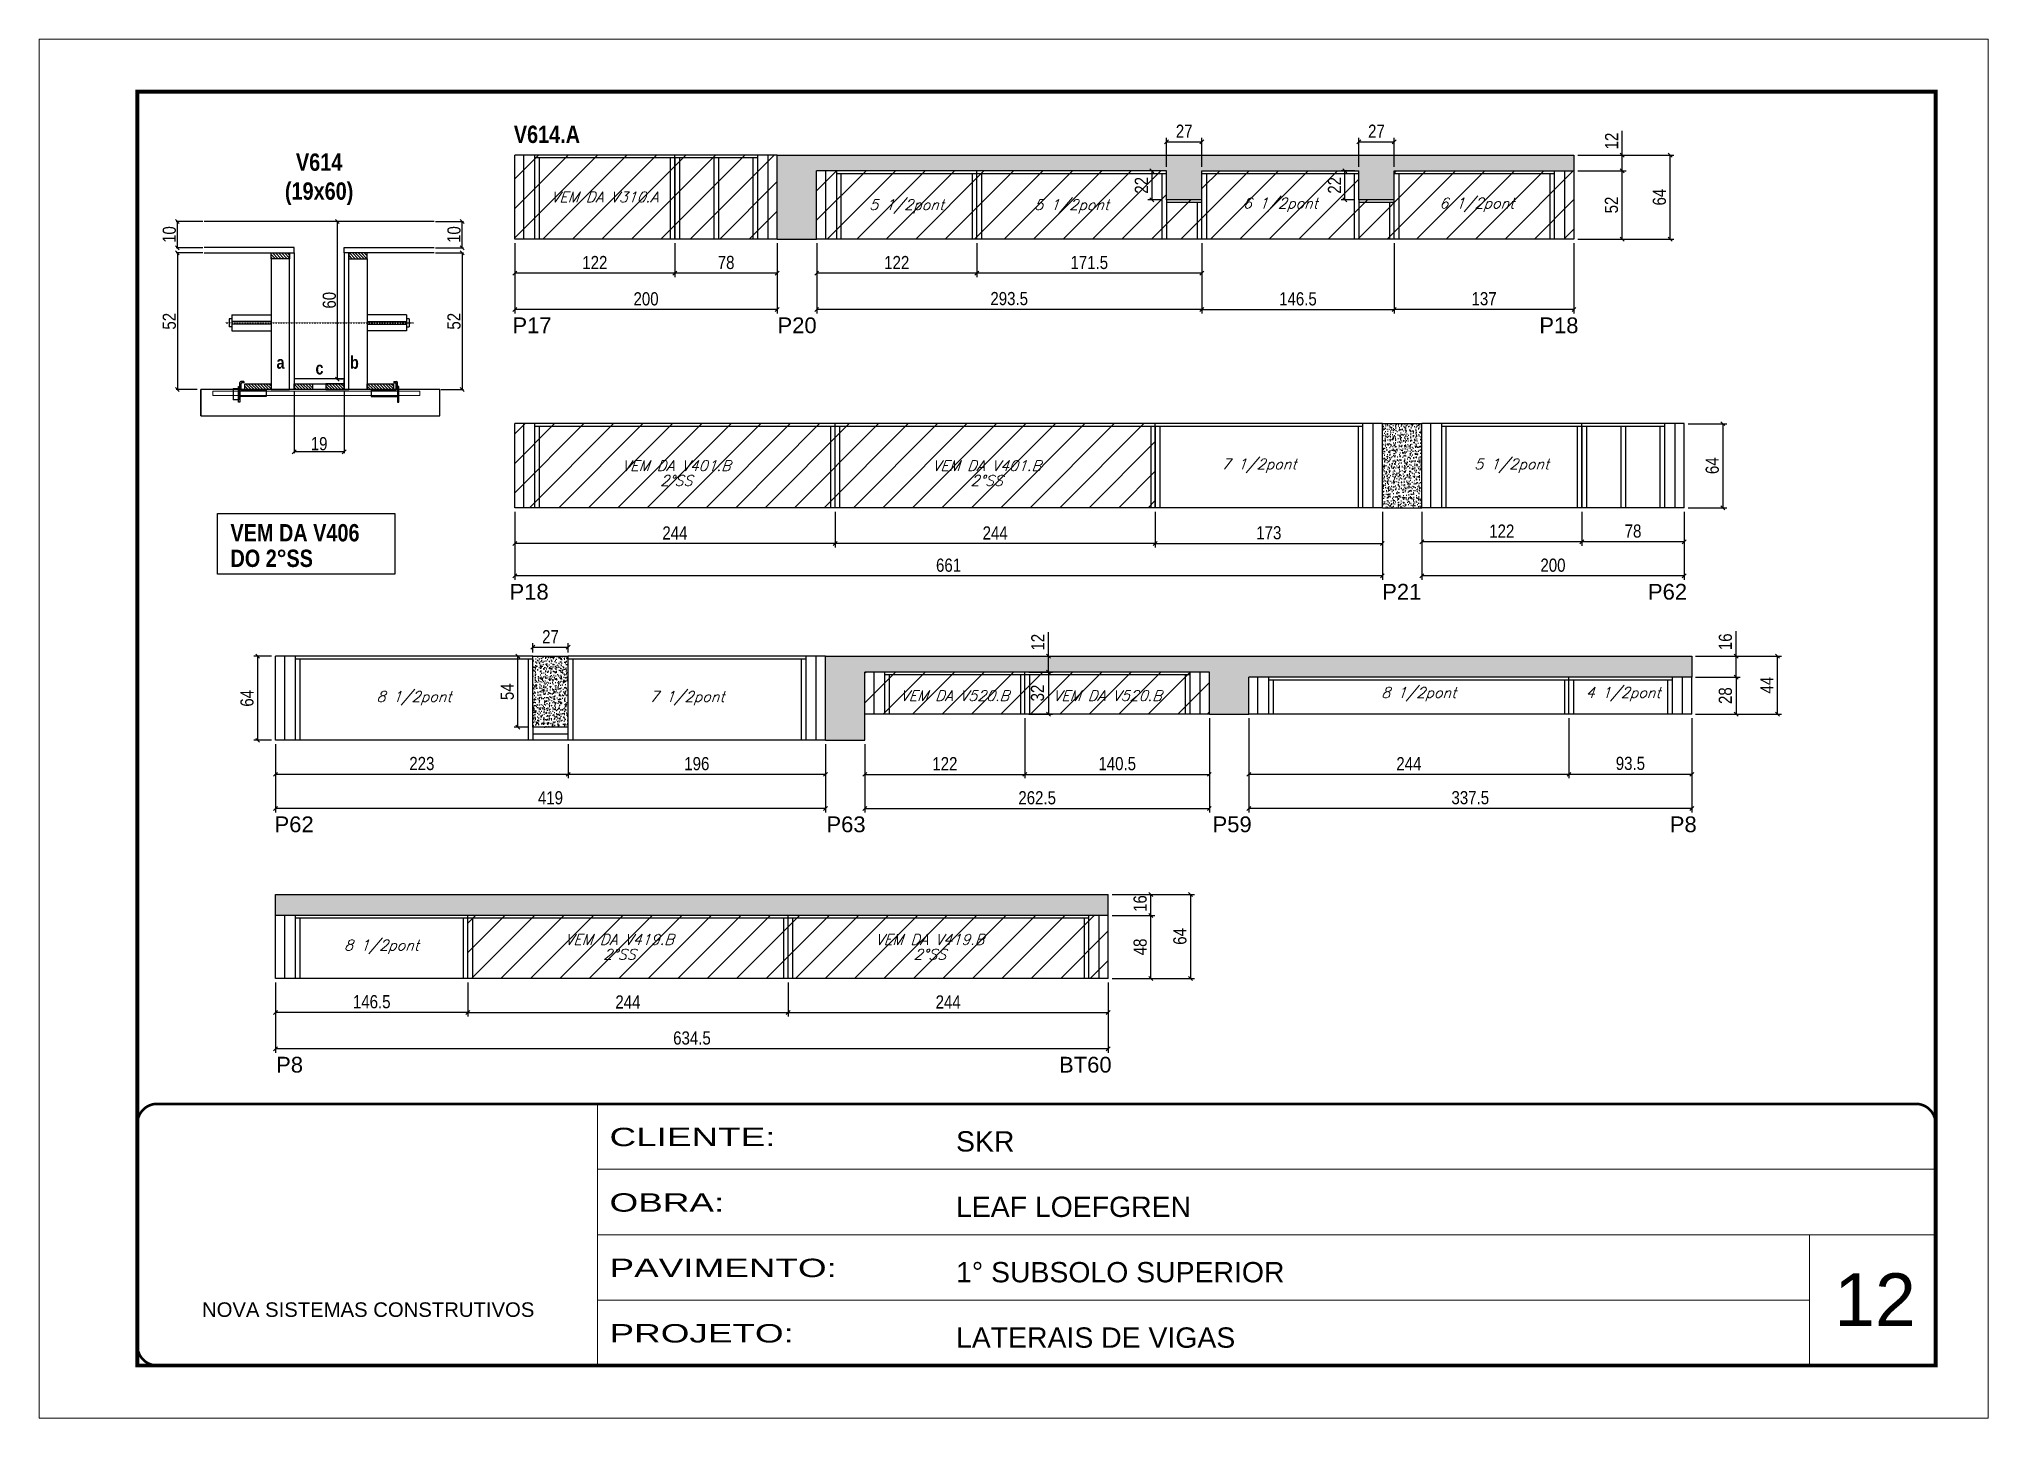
# Model space of a CAD drawing. Extents: x 3309 to 9590, y -2522 to 14608.
# Drawn here: x 8078 to 9563, y 11261 to 12311 of the extents above; entities that cross this region are included whole.
import ezdxf

# ---------------------------------------------------------------- set-up
doc = ezdxf.new("R2010")
doc.units = 0
for name, pattern in [('CONTINUO', [0]), ('DASHED', [0.75, 0.5, -0.25]), ('HIDDEN', [0.375, 0.25, -0.125])]:
    doc.linetypes.add(name, pattern=pattern)
for name, color, linetype in [('5', 5, 'Continuous'), ('barrote', 251, 'Continuous'), ('COTA', 241, 'Continuous'), ('detalhes', 4, 'Continuous'), ('NOMENCLATURA', 7, 'Continuous'), ('Painéis', 200, 'Continuous'), ('presilha', 1, 'Continuous'), ('SARR_2.2x10', 60, 'Continuous'), ('SARR_2.2x7', 40, 'Continuous'), ('SARR_3.5x7', 81, 'Continuous'), ('TENSOR', 3, 'Continuous'), ('texto', 7, 'Continuous')]:
    doc.layers.add(name, color=color, linetype=linetype)
for name, color, linetype, lineweight in [('CARIMBO', 255, 'Continuous', 9), ('CONCRETO', 251, 'Continuous', 25), ('Folhas', 255, 'Continuous', 9), ('Hachura', 251, 'Continuous', 9), ('SARRAFO DE PRESSAO', 251, 'DASHED', 9), ('SCO-___-LAJ', 2, 'Continuous', 0)]:
    doc.layers.add(name, color=color, linetype=linetype, lineweight=lineweight)
doc.styles.add('ARIAL', font='arial.ttf')
doc.styles.add('COTA TECNICA', font='techl___.ttf', dxfattribs={"height": 10})
doc.styles.add('COTA TECNICA 2X', font='techl___.ttf', dxfattribs={"height": 10})
doc.styles.add('Romans', font='romans.shx')
doc.styles.get("Standard").update_dxf_attribs({"font": 'arial.ttf'})
doc.styles.add('TECNICA', font='techb___.ttf', dxfattribs={"height": 10})
doc.styles.add('Tecnologia', font='')
doc.styles.get('Tecnologia').set_extended_font_data('Forgotten Futurist')
doc.dimstyles.new('PAINEL', dxfattribs={"dimtxt": 10, "dimasz": 3, "dimexe": 3, "dimexo": 3, "dimgap": 3, "dimtad": 1, "dimdec": 1, "dimzin": 12, "dimdsep": 46, "dimtxsty": 'COTA TECNICA', "dimblk1": 'OBLIQUE', "dimblk2": 'OBLIQUE', "dimsah": 1, "dimcen": 0.9, "dimclrd": 4, "dimclre": 4, "dimclrt": 240, "dimadec": 1, "dimazin": 3, "dimtfac": 1, "dimtdec": 1, "dimtmove": 0, "dimatfit": 3, "dimfxl": 1, "dimtolj": 1, "dimtzin": 12, "dimarcsym": 0})
doc.dimstyles.new('SECAO', dxfattribs={"dimscale": 0.333333, "dimtxt": 5, "dimasz": 9, "dimexe": 3, "dimexo": 3, "dimgap": 3, "dimtad": 1, "dimdec": 1, "dimlfac": 0.5, "dimzin": 12, "dimdsep": 46, "dimtxsty": 'COTA TECNICA 2X', "dimblk1": 'OBLIQUE', "dimblk2": 'OBLIQUE', "dimsah": 1, "dimcen": 0.9, "dimclrd": 4, "dimclre": 4, "dimclrt": 240, "dimadec": 1, "dimazin": 3, "dimtfac": 1, "dimtdec": 1, "dimtmove": 0, "dimatfit": 3, "dimfxl": 1, "dimtolj": 1, "dimtzin": 12, "dimarcsym": 0})
pattern_1 = [(135, (41507.8463, -111468.3292), (-1.122532015, -1.122532015), [])]

msp = doc.modelspace()

# ---------------------------------------------------------------- texts
at = {"layer": '5', "linetype": 'Continuous'}
for s, rotation, p in [('P17', 0.00004, (8438.59, 12086.71)), ('P20', 0.00004, (8640.56, 12086.71)), ('P18', 0.00004, (9221.01, 12086.71)), ('P18', 359.99996, (8436.39, 11883.84)), ('P21', 359.99996, (9101.29, 11883.84)), ('P62', 359.99996, (9303.76, 11883.84)), ('P62', 359.99996, (8257.36, 11706.75)), ('P63', 359.99996, (8677.85, 11706.75)), ('P59', 359.99996, (8972.02, 11706.75)), ('P8', 359.99996, (9320.41, 11706.75)), ('P8', 0.00004, (8258.56, 11523.73)), ('BT60', 0.00004, (8855.06, 11523.73))]:
    msp.add_text(s, height=12, rotation=rotation, dxfattribs=at).set_placement(p)
at = {"layer": 'CARIMBO', "style": 'ARIAL'}
msp.add_text('12', height=40, dxfattribs=at).set_placement((9445.73, 11330.85))
at = {"layer": 'detalhes', "style": 'TECNICA'}
for s, p in [('a', (8258.83, 12059.64)), ('c', (8288.55, 12055.31)), ('b', (8314.81, 12059.62))]:
    msp.add_text(s, height=9.6, dxfattribs=at).set_placement(p)
at = {"layer": 'NOMENCLATURA', "style": 'TECNICA'}
for s, p in [('V614.A', (8439.67, 12231.53)), ('VEM DA V406', (8223.77, 11928.17)), ('DO 2°SS', (8223.77, 11908.69))]:
    msp.add_text(s, height=13.2, dxfattribs=at).set_placement(p)
at = {"layer": 'NOMENCLATURA', "insert": (8291.31, 12223.54), "char_height": 13.2, "attachment_point": 2, "style": 'TECNICA'}
msp.add_mtext_dynamic_manual_height_columns('V614\\P(19x60)', width=300.2766, gutter_width=1, heights=[0], dxfattribs=at)
at = {"layer": 'texto', "color": 2, "char_height": 8, "attachment_point": 5, "style": 'Romans'}
for s, insert in [('{\\Q19;\\C256;VEM DA V310.A}', (8508.89, 12190.35)), ('{\\Q19;\\C256;5 1/2pont}', (8738.89, 12183.25)), ('{\\Q19;\\C256;5 1/2pont}', (8864.64, 12183.25)), ('{\\Q19;\\C256;6 1/2pont}', (9023.64, 12184.35)), ('{\\Q19;\\C256;6 1/2pont}', (9173.39, 12184.35)), ('{\\Q19;\\C256;VEM DA V401.B}', (8563.39, 11985.83)), ('{\\Q19;\\C256;VEM DA V401.B}', (8799.89, 11985.83)), ('{\\Q19;\\C256;7 1/2pont}', (9007.39, 11985.83)), ('{\\Q19;\\C256;5 1/2pont}', (9199.89, 11985.83)), ('{\\Q19;\\C256;2°SS}', (8563.39, 11974.55)), ('{\\Q19;\\C256;2°SS}', (8799.89, 11974.55)), ('{\\Q19;\\C256;8 1/2pont}', (8363.61, 11808.73)), ('{\\Q19;\\C256;7 1/2pont}', (8571.61, 11808.73)), ('{\\Q19;\\C256;VEM DA V520.B}', (8775.61, 11810.73)), ('{\\Q19;\\C256;VEM DA V520.B}', (8891.86, 11810.73)), ('{\\Q19;\\C256;8 1/2pont}', (9129.11, 11811.73)), ('{\\Q19;\\C256;4 1/2pont}', (9284.86, 11811.73)), ('{\\Q19;\\C256;VEM DA V419.B}', (8520.11, 11625.04)), ('{\\Q19;\\C256;VEM DA V419.B}', (8756.61, 11625.04)), ('{\\Q19;\\C256;8 1/2pont}', (8338.86, 11619.37)), ('{\\Q19;\\C256;2°SS}', (8520.11, 11613.76)), ('{\\Q19;\\C256;2°SS}', (8756.61, 11613.76))]:
    msp.add_mtext(s, dxfattribs=dict(at, insert=insert))

# ---------------------------------------------------------------- blocks, each defined once
blk = doc.blocks.new('9999999999')
at = {"color": 30, "linetype": 'CONTINUO'}
for p, q in [((98564.6, 34230.2), (98564.6, 34429.4)), ((98564.6, 34379.6), (99584, 34379.6)), ((98564.6, 34329.8), (99488, 34329.8)), ((99584, 34329.8), (99488, 34329.8)), ((99488, 34329.8), (99488, 34230.2)), ((98564.6, 34280), (99488, 34280))]:
    blk.add_line(p, q, dxfattribs=at)
at = {"color": 30, "linetype": 'CONTINUO', "const_width": 2}
blk.add_lwpolyline([(99584, 34230.2), (99584, 34414.4, 0.414214), (99569, 34429.4), (98229, 34429.4, 0.414214), (98214, 34414.4), (98214, 34245.2, 0.414214), (98229, 34230.2), (99584, 34230.2)], format="xyb", dxfattribs=at)
at = {"layer": 'Folhas'}
blk.add_lwpolyline([(98139, 34190.2), (99624, 34190.2), (99624, 35240.2), (98139, 35240.2)], close=True, dxfattribs=at)
at = {"layer": 'Folhas', "color": 30, "const_width": 3}
blk.add_lwpolyline([(98214, 34230.2), (99584, 34230.2), (99584, 35200.2), (98214, 35200.2)], close=True, dxfattribs=at)
at = {"color": 7, "linetype": 'Continuous', "ltscale": 5, "style": 'ARIAL'}
for s, height, p in [('SKR', 15.48, (98837.7, 34393.1)), ('LEAF LOEFGREN', 15.483, (98837.7, 34343.3)), ('1° SUBSOLO SUPERIOR', 15.483, (98837.7, 34293.5)), ('NOVA SISTEMAS CONSTRUTIVOS', 11.059, (98263.2, 34267.2)), ('LATERAIS DE VIGAS', 15.483, (98837.7, 34243.7))]:
    blk.add_text(s, height=height, dxfattribs=at).set_placement(p)
at = {"layer": 'Folhas', "color": 7, "style": 'Tecnologia', "width": 1.5}
for s, p in [('CLIENTE:', (98573.7, 34397.2)), ('OBRA:', (98573.7, 34347.3)), ('PAVIMENTO:', (98573.7, 34297.5)), ('PROJETO:', (98573.7, 34247.7))]:
    blk.add_text(s, height=14, dxfattribs=at).set_placement(p)
blk = doc.blocks.new('_Oblique')
at = {"color": 0, "linetype": 'ByBlock', "lineweight": -2}
blk.add_line((-0.5, -0.5), (0.5, 0.5), dxfattribs=at)
blk = doc.blocks.new('*D221')
at = {"layer": 'COTA', "color": 4, "lineweight": -2, "transparency": 16777216}
for p, q in [((8272.3, 12042.8), (8272.3, 11995.4)), ((8310.3, 12042.8), (8310.3, 11995.4)), ((8310.3, 11996.4), (8272.3, 11996.4))]:
    blk.add_line(p, q, dxfattribs=at)
at = {"layer": 'Defpoints', "color": 0, "transparency": 16777216}
for p in [(8272.3, 12043.8), (8310.3, 12043.8), (8272.3, 11996.4)]:
    blk.add_point(p, dxfattribs=at)
at = {"layer": 'COTA', "color": 4, "lineweight": -2, "transparency": 16777216, "xscale": 3, "yscale": 3, "zscale": 3, "rotation": 180}
blk.add_blockref('_Oblique', (8272.3, 11996.4), dxfattribs=at)
at = {"layer": 'COTA', "color": 4, "lineweight": -2, "transparency": 16777216, "xscale": 3, "yscale": 3, "zscale": 3}
blk.add_blockref('_Oblique', (8310.3, 11996.4), dxfattribs=at)
at = {"layer": 'COTA', "color": 240, "transparency": 16777216, "insert": (8291.3, 12002.5), "char_height": 10, "attachment_point": 5, "style": 'COTA TECNICA 2X'}
blk.add_mtext('\\A1;19', dxfattribs=at)
blk = doc.blocks.new('PRESILHA METÁLICA 1')
at = {"layer": 'presilha'}
for p, q in [((0, 13), (6, 13)), ((0, 13), (0, 0)), ((6, 0), (0, 0)), ((6, 15.5), (7.5, 15.5)), ((6, -2.5), (6, 15.5)), ((6, 13), (6, 0)), ((7.5, 10.6), (7.5, 19.9)), ((7.5, 15.5), (7.5, -2.5)), ((37.5, 4.1), (7.5, 4.1)), ((12, 21), (8.6, 21)), ((9, 11.6), (9, 18.9)), ((12, 19.5), (9.6, 19.5)), ((37.5, 11), (9.6, 11)), ((12, 21), (12, 19.5)), ((37.5, 11), (37.5, 4.1)), ((7.5, -2.5), (6, -2.5))]:
    blk.add_line(p, q, dxfattribs=at)
for centre, radius, start, end in [((8.6, 19.9), 1.14, 90, 180), ((9.6, 18.9), 0.57, 90, 180), ((9.6, 11.6), 0.57, 180, 270)]:
    blk.add_arc(centre, radius, start, end, dxfattribs=at)
blk = doc.blocks.new('PRESILHA METÁLICA 2')
at = {"layer": 'presilha'}
for p, q in [((-5.2, 23.5), (-5.2, 22)), ((-5.2, 23.5), (-1.9, 23.5)), ((-0.8, 14.6), (-0.8, 22.4)), ((-30.8, 13.5), (-30.8, 6.6)), ((-30.8, 13.5), (-2.8, 13.5)), ((-30.8, 6.6), (-0.8, 6.6)), ((-5.2, 22), (-2.8, 22)), ((-2.2, 14.1), (-2.2, 21.4)), ((0.8, 18), (-0.8, 18)), ((-0.8, 18), (-0.8, 0)), ((-0.8, 0), (0.8, 0)), ((0.8, 0), (0.8, 18))]:
    blk.add_line(p, q, dxfattribs=at)
for centre, radius, start, end in [((-1.9, 22.4), 1.14, 0, 90), ((-2.8, 21.4), 0.57, 0, 90), ((-2.8, 14.1), 0.57, 270, 0)]:
    blk.add_arc(centre, radius, start, end, dxfattribs=at)
blk = doc.blocks.new('*D213')
at = {"layer": 'COTA', "color": 4, "lineweight": -2, "transparency": 16777216}
for p, q in [((8202.6, 12147.8), (8182.3, 12147.8)), ((8183.3, 12147.8), (8183.3, 12043.8)), ((8198.5, 12043.8), (8182.3, 12043.8))]:
    blk.add_line(p, q, dxfattribs=at)
at = {"layer": 'Defpoints', "color": 0, "transparency": 16777216}
for p in [(8203.6, 12147.8), (8183.3, 12043.8), (8199.5, 12043.8)]:
    blk.add_point(p, dxfattribs=at)
at = {"layer": 'COTA', "color": 4, "lineweight": -2, "transparency": 16777216, "xscale": 3, "yscale": 3, "zscale": 3}
for p, rotation in [((8183.3, 12147.8), 90), ((8183.3, 12043.8), 270)]:
    blk.add_blockref('_Oblique', p, dxfattribs=dict(at, rotation=rotation))
at = {"layer": 'COTA', "color": 240, "transparency": 16777216, "insert": (8177.2, 12095.8), "char_height": 10, "attachment_point": 5, "rotation": 90, "style": 'COTA TECNICA 2X'}
blk.add_mtext('\\A1;52', dxfattribs=at)
blk = doc.blocks.new('*D214')
at = {"layer": 'COTA', "color": 4, "lineweight": -2, "transparency": 16777216}
for p, q in [((8380, 12147.8), (8401.2, 12147.8)), ((8400.2, 12147.8), (8400.2, 12043.8)), ((8384.1, 12043.8), (8401.2, 12043.8))]:
    blk.add_line(p, q, dxfattribs=at)
at = {"layer": 'Defpoints', "color": 0, "transparency": 16777216}
for p in [(8379, 12147.8), (8383.1, 12043.8), (8400.2, 12043.8)]:
    blk.add_point(p, dxfattribs=at)
at = {"layer": 'COTA', "color": 4, "lineweight": -2, "transparency": 16777216, "xscale": 3, "yscale": 3, "zscale": 3}
for p, rotation in [((8400.2, 12147.8), 90), ((8400.2, 12043.8), 270)]:
    blk.add_blockref('_Oblique', p, dxfattribs=dict(at, rotation=rotation))
at = {"layer": 'COTA', "color": 240, "transparency": 16777216, "insert": (8394.1, 12095.8), "char_height": 10, "attachment_point": 5, "rotation": 90, "style": 'COTA TECNICA 2X'}
blk.add_mtext('\\A1;52', dxfattribs=at)
blk = doc.blocks.new('*D215')
at = {"layer": 'COTA', "color": 4, "lineweight": -2, "transparency": 16777216}
for p, q in [((8309.3, 12171.8), (8304.2, 12171.8)), ((8305.2, 12051.8), (8305.2, 12171.8)), ((8309.3, 12051.8), (8304.2, 12051.8))]:
    blk.add_line(p, q, dxfattribs=at)
at = {"layer": 'Defpoints', "color": 0, "transparency": 16777216}
for p in [(8305.2, 12171.8), (8310.3, 12171.8), (8310.3, 12051.8)]:
    blk.add_point(p, dxfattribs=at)
at = {"layer": 'COTA', "color": 4, "lineweight": -2, "transparency": 16777216, "xscale": 3, "yscale": 3, "zscale": 3}
for p, rotation in [((8305.2, 12171.8), 90), ((8305.2, 12051.8), 270)]:
    blk.add_blockref('_Oblique', p, dxfattribs=dict(at, rotation=rotation))
at = {"layer": 'COTA', "color": 240, "transparency": 16777216, "insert": (8299.1, 12111.8), "char_height": 10, "attachment_point": 5, "rotation": 90, "style": 'COTA TECNICA 2X'}
blk.add_mtext('\\A1;60', dxfattribs=at)
blk = doc.blocks.new('*D216')
at = {"layer": 'COTA', "color": 4, "lineweight": -2, "transparency": 16777216}
for p, q in [((8380, 12171.8), (8401.2, 12171.8)), ((8400.2, 12151.8), (8400.2, 12171.8)), ((8380, 12151.8), (8401.2, 12151.8))]:
    blk.add_line(p, q, dxfattribs=at)
at = {"layer": 'Defpoints', "color": 0, "transparency": 16777216}
for p in [(8379, 12171.8), (8400.2, 12171.8), (8379, 12151.8)]:
    blk.add_point(p, dxfattribs=at)
at = {"layer": 'COTA', "color": 4, "lineweight": -2, "transparency": 16777216, "xscale": 3, "yscale": 3, "zscale": 3}
for p, rotation in [((8400.2, 12171.8), 90), ((8400.2, 12151.8), 270)]:
    blk.add_blockref('_Oblique', p, dxfattribs=dict(at, rotation=rotation))
at = {"layer": 'COTA', "color": 240, "transparency": 16777216, "insert": (8394.1, 12161.8), "char_height": 10, "attachment_point": 5, "rotation": 90, "style": 'COTA TECNICA 2X'}
blk.add_mtext('\\A1;10', dxfattribs=at)
blk = doc.blocks.new('*D229')
at = {"layer": 'COTA', "color": 4, "lineweight": -2, "transparency": 16777216}
for p, q in [((8202.6, 12171.8), (8182.3, 12171.8)), ((8183.3, 12151.8), (8183.3, 12171.8)), ((8202.6, 12151.8), (8182.3, 12151.8))]:
    blk.add_line(p, q, dxfattribs=at)
at = {"layer": 'Defpoints', "color": 0, "transparency": 16777216}
for p in [(8183.3, 12171.8), (8203.6, 12171.8), (8203.6, 12151.8)]:
    blk.add_point(p, dxfattribs=at)
at = {"layer": 'COTA', "color": 4, "lineweight": -2, "transparency": 16777216, "xscale": 3, "yscale": 3, "zscale": 3}
for p, rotation in [((8183.3, 12171.8), 90), ((8183.3, 12151.8), 270)]:
    blk.add_blockref('_Oblique', p, dxfattribs=dict(at, rotation=rotation))
at = {"layer": 'COTA', "color": 240, "transparency": 16777216, "insert": (8177.2, 12161.8), "char_height": 10, "attachment_point": 5, "rotation": 90, "style": 'COTA TECNICA 2X'}
blk.add_mtext('\\A1;10', dxfattribs=at)
blk = doc.blocks.new('*D217')
at = {"layer": 'COTA', "color": 4, "linetype": 'ByBlock', "lineweight": -2, "transparency": 16777216}
for p, q in [((8562.4, 12155.3), (8562.4, 12129.4)), ((8640.4, 12155.3), (8640.4, 12129.4)), ((8640.4, 12132.4), (8562.4, 12132.4))]:
    blk.add_line(p, q, dxfattribs=at)
at = {"layer": 'Defpoints', "color": 0, "linetype": 'ByBlock', "transparency": 16777216}
for p in [(8562.4, 12158.3), (8640.4, 12158.3), (8562.4, 12132.4)]:
    blk.add_point(p, dxfattribs=at)
at = {"layer": 'COTA', "color": 4, "linetype": 'ByBlock', "lineweight": -2, "transparency": 16777216, "xscale": 3, "yscale": 3, "zscale": 3, "rotation": 180}
blk.add_blockref('_Oblique', (8562.4, 12132.4), dxfattribs=at)
at = {"layer": 'COTA', "color": 4, "linetype": 'ByBlock', "lineweight": -2, "transparency": 16777216, "xscale": 3, "yscale": 3, "zscale": 3}
blk.add_blockref('_Oblique', (8640.4, 12132.4), dxfattribs=at)
at = {"layer": 'COTA', "color": 240, "linetype": 'ByBlock', "transparency": 16777216, "insert": (8601.4, 12140.5), "char_height": 10, "attachment_point": 5, "style": 'COTA TECNICA'}
blk.add_mtext('\\A1;78', dxfattribs=at)
blk = doc.blocks.new('*D218')
at = {"layer": 'COTA', "color": 4, "linetype": 'ByBlock', "lineweight": -2, "transparency": 16777216}
for p, q in [((8440.4, 12155.3), (8440.4, 12129.4)), ((8562.4, 12155.3), (8562.4, 12129.4)), ((8562.4, 12132.4), (8440.4, 12132.4))]:
    blk.add_line(p, q, dxfattribs=at)
at = {"layer": 'Defpoints', "color": 0, "linetype": 'ByBlock', "transparency": 16777216}
for p in [(8440.4, 12158.3), (8562.4, 12158.3), (8440.4, 12132.4)]:
    blk.add_point(p, dxfattribs=at)
at = {"layer": 'COTA', "color": 4, "linetype": 'ByBlock', "lineweight": -2, "transparency": 16777216, "xscale": 3, "yscale": 3, "zscale": 3, "rotation": 180}
blk.add_blockref('_Oblique', (8440.4, 12132.4), dxfattribs=at)
at = {"layer": 'COTA', "color": 4, "linetype": 'ByBlock', "lineweight": -2, "transparency": 16777216, "xscale": 3, "yscale": 3, "zscale": 3}
blk.add_blockref('_Oblique', (8562.4, 12132.4), dxfattribs=at)
at = {"layer": 'COTA', "color": 240, "linetype": 'ByBlock', "transparency": 16777216, "insert": (8501.4, 12140.5), "char_height": 10, "attachment_point": 5, "style": 'COTA TECNICA'}
blk.add_mtext('\\A1;122', dxfattribs=at)
blk = doc.blocks.new('*D230')
at = {"layer": 'COTA', "color": 4, "linetype": 'ByBlock', "lineweight": -2, "transparency": 16777216}
for p, q in [((8440.4, 12155.3), (8440.4, 12101.7)), ((8640.4, 12155.3), (8640.4, 12101.7)), ((8640.4, 12104.7), (8440.4, 12104.7))]:
    blk.add_line(p, q, dxfattribs=at)
at = {"layer": 'Defpoints', "color": 0, "linetype": 'ByBlock', "transparency": 16777216}
for p in [(8440.4, 12158.3), (8640.4, 12158.3), (8440.4, 12104.7)]:
    blk.add_point(p, dxfattribs=at)
at = {"layer": 'COTA', "color": 4, "linetype": 'ByBlock', "lineweight": -2, "transparency": 16777216, "xscale": 3, "yscale": 3, "zscale": 3, "rotation": 180}
blk.add_blockref('_Oblique', (8440.4, 12104.7), dxfattribs=at)
at = {"layer": 'COTA', "color": 4, "linetype": 'ByBlock', "lineweight": -2, "transparency": 16777216, "xscale": 3, "yscale": 3, "zscale": 3}
blk.add_blockref('_Oblique', (8640.4, 12104.7), dxfattribs=at)
at = {"layer": 'COTA', "color": 240, "linetype": 'ByBlock', "transparency": 16777216, "insert": (8540.4, 12112.8), "char_height": 10, "attachment_point": 5, "style": 'COTA TECNICA'}
blk.add_mtext('\\A1;200', dxfattribs=at)
blk = doc.blocks.new('*D219')
at = {"layer": 'COTA', "color": 4, "linetype": 'ByBlock', "lineweight": -2, "transparency": 16777216}
for p, q in [((8792.4, 12155.3), (8792.4, 12129.4)), ((8963.9, 12155.3), (8963.9, 12129.4)), ((8963.9, 12132.4), (8792.4, 12132.4))]:
    blk.add_line(p, q, dxfattribs=at)
at = {"layer": 'Defpoints', "color": 0, "linetype": 'ByBlock', "transparency": 16777216}
for p in [(8792.4, 12158.3), (8963.9, 12158.3), (8792.4, 12132.4)]:
    blk.add_point(p, dxfattribs=at)
at = {"layer": 'COTA', "color": 4, "linetype": 'ByBlock', "lineweight": -2, "transparency": 16777216, "xscale": 3, "yscale": 3, "zscale": 3, "rotation": 180}
blk.add_blockref('_Oblique', (8792.4, 12132.4), dxfattribs=at)
at = {"layer": 'COTA', "color": 4, "linetype": 'ByBlock', "lineweight": -2, "transparency": 16777216, "xscale": 3, "yscale": 3, "zscale": 3}
blk.add_blockref('_Oblique', (8963.9, 12132.4), dxfattribs=at)
at = {"layer": 'COTA', "color": 240, "linetype": 'ByBlock', "transparency": 16777216, "insert": (8878.1, 12140.5), "char_height": 10, "attachment_point": 5, "style": 'COTA TECNICA'}
blk.add_mtext('\\A1;171.5', dxfattribs=at)
blk = doc.blocks.new('*D220')
at = {"layer": 'COTA', "color": 4, "linetype": 'ByBlock', "lineweight": -2, "transparency": 16777216}
for p, q in [((8670.4, 12155.3), (8670.4, 12129.4)), ((8792.4, 12155.3), (8792.4, 12129.4)), ((8792.4, 12132.4), (8670.4, 12132.4))]:
    blk.add_line(p, q, dxfattribs=at)
at = {"layer": 'Defpoints', "color": 0, "linetype": 'ByBlock', "transparency": 16777216}
for p in [(8670.4, 12158.3), (8792.4, 12158.3), (8670.4, 12132.4)]:
    blk.add_point(p, dxfattribs=at)
at = {"layer": 'COTA', "color": 4, "linetype": 'ByBlock', "lineweight": -2, "transparency": 16777216, "xscale": 3, "yscale": 3, "zscale": 3, "rotation": 180}
blk.add_blockref('_Oblique', (8670.4, 12132.4), dxfattribs=at)
at = {"layer": 'COTA', "color": 4, "linetype": 'ByBlock', "lineweight": -2, "transparency": 16777216, "xscale": 3, "yscale": 3, "zscale": 3}
blk.add_blockref('_Oblique', (8792.4, 12132.4), dxfattribs=at)
at = {"layer": 'COTA', "color": 240, "linetype": 'ByBlock', "transparency": 16777216, "insert": (8731.4, 12140.5), "char_height": 10, "attachment_point": 5, "style": 'COTA TECNICA'}
blk.add_mtext('\\A1;122', dxfattribs=at)
blk = doc.blocks.new('*D231')
at = {"layer": 'COTA', "color": 4, "linetype": 'ByBlock', "lineweight": -2, "transparency": 16777216}
for p, q in [((8670.4, 12155.3), (8670.4, 12101.7)), ((8963.9, 12155.3), (8963.9, 12101.7)), ((8963.9, 12104.7), (8670.4, 12104.7))]:
    blk.add_line(p, q, dxfattribs=at)
at = {"layer": 'Defpoints', "color": 0, "linetype": 'ByBlock', "transparency": 16777216}
for p in [(8670.4, 12158.3), (8963.9, 12158.3), (8670.4, 12104.7)]:
    blk.add_point(p, dxfattribs=at)
at = {"layer": 'COTA', "color": 4, "linetype": 'ByBlock', "lineweight": -2, "transparency": 16777216, "xscale": 3, "yscale": 3, "zscale": 3, "rotation": 180}
blk.add_blockref('_Oblique', (8670.4, 12104.7), dxfattribs=at)
at = {"layer": 'COTA', "color": 4, "linetype": 'ByBlock', "lineweight": -2, "transparency": 16777216, "xscale": 3, "yscale": 3, "zscale": 3}
blk.add_blockref('_Oblique', (8963.9, 12104.7), dxfattribs=at)
at = {"layer": 'COTA', "color": 240, "linetype": 'ByBlock', "transparency": 16777216, "insert": (8817.1, 12113), "char_height": 10, "attachment_point": 5, "style": 'COTA TECNICA'}
blk.add_mtext('\\A1;293.5', dxfattribs=at)
blk = doc.blocks.new('*D232')
at = {"layer": 'COTA', "color": 4, "lineweight": -2, "transparency": 16777216}
for p, q in [((8963.9, 12155.3), (8963.9, 12101.7)), ((9110.4, 12155.3), (9110.4, 12101.7)), ((8963.9, 12104.7), (9110.4, 12104.7))]:
    blk.add_line(p, q, dxfattribs=at)
at = {"layer": 'Defpoints', "color": 0, "transparency": 16777216}
for p in [(8963.9, 12158.3), (9110.4, 12158.3), (9110.4, 12104.7)]:
    blk.add_point(p, dxfattribs=at)
at = {"layer": 'COTA', "color": 4, "lineweight": -2, "transparency": 16777216, "xscale": 3, "yscale": 3, "zscale": 3, "rotation": 180}
blk.add_blockref('_Oblique', (8963.9, 12104.7), dxfattribs=at)
at = {"layer": 'COTA', "color": 4, "lineweight": -2, "transparency": 16777216, "xscale": 3, "yscale": 3, "zscale": 3}
blk.add_blockref('_Oblique', (9110.4, 12104.7), dxfattribs=at)
at = {"layer": 'COTA', "color": 240, "transparency": 16777216, "insert": (9037.1, 12112.8), "char_height": 10, "attachment_point": 5, "style": 'COTA TECNICA'}
blk.add_mtext('\\A1;146.5', dxfattribs=at)
blk = doc.blocks.new('*D233')
at = {"layer": 'COTA', "color": 4, "lineweight": -2, "transparency": 16777216}
for p, q in [((8933.9, 12210.3), (8922.8, 12210.3)), ((8925.8, 12210.3), (8925.8, 12188.3)), ((8933.9, 12188.3), (8922.8, 12188.3))]:
    blk.add_line(p, q, dxfattribs=at)
at = {"layer": 'Defpoints', "color": 0, "transparency": 16777216}
for p in [(8936.9, 12210.3), (8925.8, 12188.3), (8936.9, 12188.3)]:
    blk.add_point(p, dxfattribs=at)
at = {"layer": 'COTA', "color": 4, "lineweight": -2, "transparency": 16777216, "xscale": 3, "yscale": 3, "zscale": 3}
for p, rotation in [((8925.8, 12210.3), 90), ((8925.8, 12188.3), 270)]:
    blk.add_blockref('_Oblique', p, dxfattribs=dict(at, rotation=rotation))
at = {"layer": 'COTA', "color": 240, "transparency": 16777216, "insert": (8917.8, 12199.3), "char_height": 10, "attachment_point": 5, "rotation": 90, "style": 'COTA TECNICA'}
blk.add_mtext('\\A1;22', dxfattribs=at)
blk = doc.blocks.new('*D236')
at = {"layer": 'COTA', "color": 4, "lineweight": -2, "transparency": 16777216}
for p, q in [((8936.9, 12213.3), (8936.9, 12235.4)), ((8936.9, 12232.4), (8963.9, 12232.4)), ((8963.9, 12213.3), (8963.9, 12235.4))]:
    blk.add_line(p, q, dxfattribs=at)
at = {"layer": 'Defpoints', "color": 0, "transparency": 16777216}
for p in [(8963.9, 12232.4), (8936.9, 12210.3), (8963.9, 12210.3)]:
    blk.add_point(p, dxfattribs=at)
at = {"layer": 'COTA', "color": 4, "lineweight": -2, "transparency": 16777216, "xscale": 3, "yscale": 3, "zscale": 3, "rotation": 180}
blk.add_blockref('_Oblique', (8936.9, 12232.4), dxfattribs=at)
at = {"layer": 'COTA', "color": 4, "lineweight": -2, "transparency": 16777216, "xscale": 3, "yscale": 3, "zscale": 3}
blk.add_blockref('_Oblique', (8963.9, 12232.4), dxfattribs=at)
at = {"layer": 'COTA', "color": 240, "transparency": 16777216, "insert": (8950.4, 12240.5), "char_height": 10, "attachment_point": 5, "style": 'COTA TECNICA'}
blk.add_mtext('\\A1;27', dxfattribs=at)
blk = doc.blocks.new('*D237')
at = {"layer": 'COTA', "color": 4, "lineweight": -2, "transparency": 16777216}
for p, q in [((9083.4, 12213.3), (9083.4, 12235.4)), ((9083.4, 12232.4), (9110.4, 12232.4)), ((9110.4, 12213.3), (9110.4, 12235.4))]:
    blk.add_line(p, q, dxfattribs=at)
at = {"layer": 'Defpoints', "color": 0, "transparency": 16777216}
for p in [(9110.4, 12232.4), (9083.4, 12210.3), (9110.4, 12210.3)]:
    blk.add_point(p, dxfattribs=at)
at = {"layer": 'COTA', "color": 4, "lineweight": -2, "transparency": 16777216, "xscale": 3, "yscale": 3, "zscale": 3, "rotation": 180}
blk.add_blockref('_Oblique', (9083.4, 12232.4), dxfattribs=at)
at = {"layer": 'COTA', "color": 4, "lineweight": -2, "transparency": 16777216, "xscale": 3, "yscale": 3, "zscale": 3}
blk.add_blockref('_Oblique', (9110.4, 12232.4), dxfattribs=at)
at = {"layer": 'COTA', "color": 240, "transparency": 16777216, "insert": (9096.9, 12240.5), "char_height": 10, "attachment_point": 5, "style": 'COTA TECNICA'}
blk.add_mtext('\\A1;27', dxfattribs=at)
blk = doc.blocks.new('*D224')
at = {"layer": 'COTA', "color": 4, "lineweight": -2, "transparency": 16777216}
for p, q in [((9250.4, 12210.3), (9287.1, 12210.3)), ((9284.1, 12158.3), (9284.1, 12210.3)), ((9250.4, 12158.3), (9287.1, 12158.3))]:
    blk.add_line(p, q, dxfattribs=at)
at = {"layer": 'Defpoints', "color": 0, "transparency": 16777216}
for p in [(9247.4, 12210.3), (9284.1, 12210.3), (9247.4, 12158.3)]:
    blk.add_point(p, dxfattribs=at)
at = {"layer": 'COTA', "color": 4, "lineweight": -2, "transparency": 16777216, "xscale": 3, "yscale": 3, "zscale": 3}
for p, rotation in [((9284.1, 12210.3), 90), ((9284.1, 12158.3), 270)]:
    blk.add_blockref('_Oblique', p, dxfattribs=dict(at, rotation=rotation))
at = {"layer": 'COTA', "color": 240, "transparency": 16777216, "insert": (9276, 12184.3), "char_height": 10, "attachment_point": 5, "rotation": 90, "style": 'COTA TECNICA'}
blk.add_mtext('\\A1;52', dxfattribs=at)
blk = doc.blocks.new('*D225')
at = {"layer": 'COTA', "color": 4, "lineweight": -2, "transparency": 16777216}
for p, q in [((9284.1, 12222.3), (9284.1, 12240.7)), ((9250.4, 12222.3), (9287.1, 12222.3)), ((9284.1, 12210.3), (9284.1, 12222.3)), ((9250.4, 12210.3), (9287.1, 12210.3))]:
    blk.add_line(p, q, dxfattribs=at)
at = {"layer": 'Defpoints', "color": 0, "transparency": 16777216}
for p in [(9247.4, 12222.3), (9284.1, 12222.3), (9247.4, 12210.3)]:
    blk.add_point(p, dxfattribs=at)
at = {"layer": 'COTA', "color": 4, "lineweight": -2, "transparency": 16777216, "xscale": 3, "yscale": 3, "zscale": 3}
for p, rotation in [((9284.1, 12222.3), 90), ((9284.1, 12210.3), 270)]:
    blk.add_blockref('_Oblique', p, dxfattribs=dict(at, rotation=rotation))
at = {"layer": 'COTA', "color": 240, "transparency": 16777216, "insert": (9276.1, 12233), "char_height": 10, "attachment_point": 5, "rotation": 90, "style": 'COTA TECNICA'}
blk.add_mtext('\\A1;12', dxfattribs=at)
blk = doc.blocks.new('*D226')
at = {"layer": 'COTA', "color": 4, "lineweight": -2, "transparency": 16777216}
for p, q in [((9250.4, 12222.3), (9323.6, 12222.3)), ((9320.6, 12158.3), (9320.6, 12222.3)), ((9250.4, 12158.3), (9323.6, 12158.3))]:
    blk.add_line(p, q, dxfattribs=at)
at = {"layer": 'Defpoints', "color": 0, "transparency": 16777216}
for p in [(9247.4, 12222.3), (9320.6, 12222.3), (9247.4, 12158.3)]:
    blk.add_point(p, dxfattribs=at)
at = {"layer": 'COTA', "color": 4, "lineweight": -2, "transparency": 16777216, "xscale": 3, "yscale": 3, "zscale": 3}
for p, rotation in [((9320.6, 12222.3), 90), ((9320.6, 12158.3), 270)]:
    blk.add_blockref('_Oblique', p, dxfattribs=dict(at, rotation=rotation))
at = {"layer": 'COTA', "color": 240, "transparency": 16777216, "insert": (9312.5, 12190.3), "char_height": 10, "attachment_point": 5, "rotation": 90, "style": 'COTA TECNICA'}
blk.add_mtext('\\A1;64', dxfattribs=at)
blk = doc.blocks.new('*D238')
at = {"layer": 'COTA', "color": 4, "lineweight": -2, "transparency": 16777216}
for p, q in [((9110.4, 12155.3), (9110.4, 12101.7)), ((9247.4, 12155.3), (9247.4, 12101.7)), ((9247.4, 12104.7), (9110.4, 12104.7))]:
    blk.add_line(p, q, dxfattribs=at)
at = {"layer": 'Defpoints', "color": 0, "transparency": 16777216}
for p in [(9110.4, 12158.3), (9247.4, 12158.3), (9110.4, 12104.7)]:
    blk.add_point(p, dxfattribs=at)
at = {"layer": 'COTA', "color": 4, "lineweight": -2, "transparency": 16777216, "xscale": 3, "yscale": 3, "zscale": 3, "rotation": 180}
blk.add_blockref('_Oblique', (9110.4, 12104.7), dxfattribs=at)
at = {"layer": 'COTA', "color": 4, "lineweight": -2, "transparency": 16777216, "xscale": 3, "yscale": 3, "zscale": 3}
blk.add_blockref('_Oblique', (9247.4, 12104.7), dxfattribs=at)
at = {"layer": 'COTA', "color": 240, "transparency": 16777216, "insert": (9178.9, 12112.9), "char_height": 10, "attachment_point": 5, "style": 'COTA TECNICA'}
blk.add_mtext('\\A1;137', dxfattribs=at)
blk = doc.blocks.new('*D227')
at = {"layer": 'COTA', "color": 4, "linetype": 'ByBlock', "lineweight": -2, "transparency": 16777216}
for p, q in [((8684.4, 11950.8), (8684.4, 11923.5)), ((8928.4, 11950.8), (8928.4, 11923.5)), ((8928.4, 11926.5), (8684.4, 11926.5))]:
    blk.add_line(p, q, dxfattribs=at)
at = {"layer": 'Defpoints', "color": 0, "linetype": 'ByBlock', "transparency": 16777216}
for p in [(8684.4, 11953.8), (8928.4, 11953.8), (8684.4, 11926.5)]:
    blk.add_point(p, dxfattribs=at)
at = {"layer": 'COTA', "color": 4, "linetype": 'ByBlock', "lineweight": -2, "transparency": 16777216, "xscale": 3, "yscale": 3, "zscale": 3, "rotation": 180}
blk.add_blockref('_Oblique', (8684.4, 11926.5), dxfattribs=at)
at = {"layer": 'COTA', "color": 4, "linetype": 'ByBlock', "lineweight": -2, "transparency": 16777216, "xscale": 3, "yscale": 3, "zscale": 3}
blk.add_blockref('_Oblique', (8928.4, 11926.5), dxfattribs=at)
at = {"layer": 'COTA', "color": 240, "linetype": 'ByBlock', "transparency": 16777216, "insert": (8806.4, 11934.6), "char_height": 10, "attachment_point": 5, "style": 'COTA TECNICA'}
blk.add_mtext('\\A1;244', dxfattribs=at)
blk = doc.blocks.new('*D228')
at = {"layer": 'COTA', "color": 4, "linetype": 'ByBlock', "lineweight": -2, "transparency": 16777216}
for p, q in [((8440.4, 11950.8), (8440.4, 11923.5)), ((8684.4, 11950.8), (8684.4, 11923.5)), ((8684.4, 11926.5), (8440.4, 11926.5))]:
    blk.add_line(p, q, dxfattribs=at)
at = {"layer": 'Defpoints', "color": 0, "linetype": 'ByBlock', "transparency": 16777216}
for p in [(8440.4, 11953.8), (8684.4, 11953.8), (8440.4, 11926.5)]:
    blk.add_point(p, dxfattribs=at)
at = {"layer": 'COTA', "color": 4, "linetype": 'ByBlock', "lineweight": -2, "transparency": 16777216, "xscale": 3, "yscale": 3, "zscale": 3, "rotation": 180}
blk.add_blockref('_Oblique', (8440.4, 11926.5), dxfattribs=at)
at = {"layer": 'COTA', "color": 4, "linetype": 'ByBlock', "lineweight": -2, "transparency": 16777216, "xscale": 3, "yscale": 3, "zscale": 3}
blk.add_blockref('_Oblique', (8684.4, 11926.5), dxfattribs=at)
at = {"layer": 'COTA', "color": 240, "linetype": 'ByBlock', "transparency": 16777216, "insert": (8562.4, 11934.6), "char_height": 10, "attachment_point": 5, "style": 'COTA TECNICA'}
blk.add_mtext('\\A1;244', dxfattribs=at)
blk = doc.blocks.new('*D239')
at = {"layer": 'COTA', "color": 4, "linetype": 'ByBlock', "lineweight": -2, "transparency": 16777216}
for p, q in [((8440.4, 11950.8), (8440.4, 11898.9)), ((9101.4, 11950.8), (9101.4, 11898.9)), ((9101.4, 11901.9), (8440.4, 11901.9))]:
    blk.add_line(p, q, dxfattribs=at)
at = {"layer": 'Defpoints', "color": 0, "linetype": 'ByBlock', "transparency": 16777216}
for p in [(8440.4, 11953.8), (9101.4, 11953.8), (8440.4, 11901.9)]:
    blk.add_point(p, dxfattribs=at)
at = {"layer": 'COTA', "color": 4, "linetype": 'ByBlock', "lineweight": -2, "transparency": 16777216, "xscale": 3, "yscale": 3, "zscale": 3, "rotation": 180}
blk.add_blockref('_Oblique', (8440.4, 11901.9), dxfattribs=at)
at = {"layer": 'COTA', "color": 4, "linetype": 'ByBlock', "lineweight": -2, "transparency": 16777216, "xscale": 3, "yscale": 3, "zscale": 3}
blk.add_blockref('_Oblique', (9101.4, 11901.9), dxfattribs=at)
at = {"layer": 'COTA', "color": 240, "linetype": 'ByBlock', "transparency": 16777216, "insert": (8770.9, 11910), "char_height": 10, "attachment_point": 5, "style": 'COTA TECNICA'}
blk.add_mtext('\\A1;661', dxfattribs=at)
blk = doc.blocks.new('*D240')
at = {"layer": 'COTA', "color": 4, "lineweight": -2, "transparency": 16777216}
for p, q in [((8928.4, 11950.8), (8928.4, 11923.5)), ((9101.4, 11950.8), (9101.4, 11923.5)), ((8928.4, 11926.5), (9101.4, 11926.5))]:
    blk.add_line(p, q, dxfattribs=at)
at = {"layer": 'Defpoints', "color": 0, "transparency": 16777216}
for p in [(8928.4, 11953.8), (9101.4, 11953.8), (9101.4, 11926.5)]:
    blk.add_point(p, dxfattribs=at)
at = {"layer": 'COTA', "color": 4, "lineweight": -2, "transparency": 16777216, "xscale": 3, "yscale": 3, "zscale": 3, "rotation": 180}
blk.add_blockref('_Oblique', (8928.4, 11926.5), dxfattribs=at)
at = {"layer": 'COTA', "color": 4, "lineweight": -2, "transparency": 16777216, "xscale": 3, "yscale": 3, "zscale": 3}
blk.add_blockref('_Oblique', (9101.4, 11926.5), dxfattribs=at)
at = {"layer": 'COTA', "color": 240, "transparency": 16777216, "insert": (9014.9, 11934.7), "char_height": 10, "attachment_point": 5, "style": 'COTA TECNICA'}
blk.add_mtext('\\A1;173', dxfattribs=at)
blk = doc.blocks.new('*D241')
at = {"layer": 'COTA', "color": 4, "lineweight": -2, "transparency": 16777216}
for p, q in [((9080.4, 12210.3), (9069.9, 12210.3)), ((9072.9, 12188.3), (9072.9, 12210.3)), ((9080.4, 12188.3), (9069.9, 12188.3))]:
    blk.add_line(p, q, dxfattribs=at)
at = {"layer": 'Defpoints', "color": 0, "transparency": 16777216}
for p in [(9072.9, 12210.3), (9083.4, 12210.3), (9083.4, 12188.3)]:
    blk.add_point(p, dxfattribs=at)
at = {"layer": 'COTA', "color": 4, "lineweight": -2, "transparency": 16777216, "xscale": 3, "yscale": 3, "zscale": 3}
for p, rotation in [((9072.9, 12210.3), 90), ((9072.9, 12188.3), 270)]:
    blk.add_blockref('_Oblique', p, dxfattribs=dict(at, rotation=rotation))
at = {"layer": 'COTA', "color": 240, "transparency": 16777216, "insert": (9064.9, 12199.3), "char_height": 10, "attachment_point": 5, "rotation": 90, "style": 'COTA TECNICA'}
blk.add_mtext('\\A1;22', dxfattribs=at)
blk = doc.blocks.new('*D222')
at = {"layer": 'COTA', "color": 4, "linetype": 'ByBlock', "lineweight": -2, "transparency": 16777216}
for p, q in [((9253.4, 11950.8), (9253.4, 11924.9)), ((9331.4, 11950.8), (9331.4, 11924.9)), ((9331.4, 11927.9), (9253.4, 11927.9))]:
    blk.add_line(p, q, dxfattribs=at)
at = {"layer": 'Defpoints', "color": 0, "linetype": 'ByBlock', "transparency": 16777216}
for p in [(9253.4, 11953.8), (9331.4, 11953.8), (9253.4, 11927.9)]:
    blk.add_point(p, dxfattribs=at)
at = {"layer": 'COTA', "color": 4, "linetype": 'ByBlock', "lineweight": -2, "transparency": 16777216, "xscale": 3, "yscale": 3, "zscale": 3, "rotation": 180}
blk.add_blockref('_Oblique', (9253.4, 11927.9), dxfattribs=at)
at = {"layer": 'COTA', "color": 4, "linetype": 'ByBlock', "lineweight": -2, "transparency": 16777216, "xscale": 3, "yscale": 3, "zscale": 3}
blk.add_blockref('_Oblique', (9331.4, 11927.9), dxfattribs=at)
at = {"layer": 'COTA', "color": 240, "linetype": 'ByBlock', "transparency": 16777216, "insert": (9292.4, 11936), "char_height": 10, "attachment_point": 5, "style": 'COTA TECNICA'}
blk.add_mtext('\\A1;78', dxfattribs=at)
blk = doc.blocks.new('*D223')
at = {"layer": 'COTA', "color": 4, "linetype": 'ByBlock', "lineweight": -2, "transparency": 16777216}
for p, q in [((9131.4, 11950.8), (9131.4, 11924.9)), ((9253.4, 11950.8), (9253.4, 11924.9)), ((9253.4, 11927.9), (9131.4, 11927.9))]:
    blk.add_line(p, q, dxfattribs=at)
at = {"layer": 'Defpoints', "color": 0, "linetype": 'ByBlock', "transparency": 16777216}
for p in [(9131.4, 11953.8), (9253.4, 11953.8), (9131.4, 11927.9)]:
    blk.add_point(p, dxfattribs=at)
at = {"layer": 'COTA', "color": 4, "linetype": 'ByBlock', "lineweight": -2, "transparency": 16777216, "xscale": 3, "yscale": 3, "zscale": 3, "rotation": 180}
blk.add_blockref('_Oblique', (9131.4, 11927.9), dxfattribs=at)
at = {"layer": 'COTA', "color": 4, "linetype": 'ByBlock', "lineweight": -2, "transparency": 16777216, "xscale": 3, "yscale": 3, "zscale": 3}
blk.add_blockref('_Oblique', (9253.4, 11927.9), dxfattribs=at)
at = {"layer": 'COTA', "color": 240, "linetype": 'ByBlock', "transparency": 16777216, "insert": (9192.4, 11936), "char_height": 10, "attachment_point": 5, "style": 'COTA TECNICA'}
blk.add_mtext('\\A1;122', dxfattribs=at)
blk = doc.blocks.new('*D234')
at = {"layer": 'COTA', "color": 4, "linetype": 'ByBlock', "lineweight": -2, "transparency": 16777216}
for p, q in [((9131.4, 11950.8), (9131.4, 11898.9)), ((9331.4, 11950.8), (9331.4, 11898.9)), ((9331.4, 11901.9), (9131.4, 11901.9))]:
    blk.add_line(p, q, dxfattribs=at)
at = {"layer": 'Defpoints', "color": 0, "linetype": 'ByBlock', "transparency": 16777216}
for p in [(9131.4, 11953.8), (9331.4, 11953.8), (9131.4, 11901.9)]:
    blk.add_point(p, dxfattribs=at)
at = {"layer": 'COTA', "color": 4, "linetype": 'ByBlock', "lineweight": -2, "transparency": 16777216, "xscale": 3, "yscale": 3, "zscale": 3, "rotation": 180}
blk.add_blockref('_Oblique', (9131.4, 11901.9), dxfattribs=at)
at = {"layer": 'COTA', "color": 4, "linetype": 'ByBlock', "lineweight": -2, "transparency": 16777216, "xscale": 3, "yscale": 3, "zscale": 3}
blk.add_blockref('_Oblique', (9331.4, 11901.9), dxfattribs=at)
at = {"layer": 'COTA', "color": 240, "linetype": 'ByBlock', "transparency": 16777216, "insert": (9231.4, 11910), "char_height": 10, "attachment_point": 5, "style": 'COTA TECNICA'}
blk.add_mtext('\\A1;200', dxfattribs=at)
blk = doc.blocks.new('*D235')
at = {"layer": 'COTA', "color": 4, "lineweight": -2, "transparency": 16777216}
for p, q in [((9334.4, 12017.8), (9363.9, 12017.8)), ((9360.9, 12017.8), (9360.9, 11953.8)), ((9334.4, 11953.8), (9363.9, 11953.8))]:
    blk.add_line(p, q, dxfattribs=at)
at = {"layer": 'Defpoints', "color": 0, "transparency": 16777216}
for p in [(9331.4, 12017.8), (9331.4, 11953.8), (9360.9, 11953.8)]:
    blk.add_point(p, dxfattribs=at)
at = {"layer": 'COTA', "color": 4, "lineweight": -2, "transparency": 16777216, "xscale": 3, "yscale": 3, "zscale": 3}
for p, rotation in [((9360.9, 12017.8), 90), ((9360.9, 11953.8), 270)]:
    blk.add_blockref('_Oblique', p, dxfattribs=dict(at, rotation=rotation))
at = {"layer": 'COTA', "color": 240, "transparency": 16777216, "insert": (9352.8, 11985.8), "char_height": 10, "attachment_point": 5, "rotation": 90, "style": 'COTA TECNICA'}
blk.add_mtext('\\A1;64', dxfattribs=at)
blk = doc.blocks.new('*D242')
at = {"layer": 'COTA', "color": 4, "linetype": 'ByBlock', "lineweight": -2, "transparency": 16777216}
for p, q in [((8481.1, 11773.7), (8481.1, 11747.8)), ((8677.1, 11773.7), (8677.1, 11747.8)), ((8677.1, 11750.8), (8481.1, 11750.8))]:
    blk.add_line(p, q, dxfattribs=at)
at = {"layer": 'Defpoints', "color": 0, "linetype": 'ByBlock', "transparency": 16777216}
for p in [(8481.1, 11776.7), (8677.1, 11776.7), (8481.1, 11750.8)]:
    blk.add_point(p, dxfattribs=at)
at = {"layer": 'COTA', "color": 4, "linetype": 'ByBlock', "lineweight": -2, "transparency": 16777216, "xscale": 3, "yscale": 3, "zscale": 3, "rotation": 180}
blk.add_blockref('_Oblique', (8481.1, 11750.8), dxfattribs=at)
at = {"layer": 'COTA', "color": 4, "linetype": 'ByBlock', "lineweight": -2, "transparency": 16777216, "xscale": 3, "yscale": 3, "zscale": 3}
blk.add_blockref('_Oblique', (8677.1, 11750.8), dxfattribs=at)
at = {"layer": 'COTA', "color": 240, "linetype": 'ByBlock', "transparency": 16777216, "insert": (8579.1, 11758.9), "char_height": 10, "attachment_point": 5, "style": 'COTA TECNICA'}
blk.add_mtext('\\A1;196', dxfattribs=at)
blk = doc.blocks.new('*D243')
at = {"layer": 'COTA', "color": 4, "linetype": 'ByBlock', "lineweight": -2, "transparency": 16777216}
for p, q in [((8258.1, 11773.7), (8258.1, 11747.8)), ((8481.1, 11773.7), (8481.1, 11747.8)), ((8481.1, 11750.8), (8258.1, 11750.8))]:
    blk.add_line(p, q, dxfattribs=at)
at = {"layer": 'Defpoints', "color": 0, "linetype": 'ByBlock', "transparency": 16777216}
for p in [(8258.1, 11776.7), (8481.1, 11776.7), (8258.1, 11750.8)]:
    blk.add_point(p, dxfattribs=at)
at = {"layer": 'COTA', "color": 4, "linetype": 'ByBlock', "lineweight": -2, "transparency": 16777216, "xscale": 3, "yscale": 3, "zscale": 3, "rotation": 180}
blk.add_blockref('_Oblique', (8258.1, 11750.8), dxfattribs=at)
at = {"layer": 'COTA', "color": 4, "linetype": 'ByBlock', "lineweight": -2, "transparency": 16777216, "xscale": 3, "yscale": 3, "zscale": 3}
blk.add_blockref('_Oblique', (8481.1, 11750.8), dxfattribs=at)
at = {"layer": 'COTA', "color": 240, "linetype": 'ByBlock', "transparency": 16777216, "insert": (8369.6, 11759), "char_height": 10, "attachment_point": 5, "style": 'COTA TECNICA'}
blk.add_mtext('\\A1;223', dxfattribs=at)
blk = doc.blocks.new('*D244')
at = {"layer": 'COTA', "color": 4, "linetype": 'ByBlock', "lineweight": -2, "transparency": 16777216}
for p, q in [((8258.1, 11773.7), (8258.1, 11721.8)), ((8677.1, 11773.7), (8677.1, 11721.8)), ((8677.1, 11724.8), (8258.1, 11724.8))]:
    blk.add_line(p, q, dxfattribs=at)
at = {"layer": 'Defpoints', "color": 0, "linetype": 'ByBlock', "transparency": 16777216}
for p in [(8258.1, 11776.7), (8677.1, 11776.7), (8258.1, 11724.8)]:
    blk.add_point(p, dxfattribs=at)
at = {"layer": 'COTA', "color": 4, "linetype": 'ByBlock', "lineweight": -2, "transparency": 16777216, "xscale": 3, "yscale": 3, "zscale": 3, "rotation": 180}
blk.add_blockref('_Oblique', (8258.1, 11724.8), dxfattribs=at)
at = {"layer": 'COTA', "color": 4, "linetype": 'ByBlock', "lineweight": -2, "transparency": 16777216, "xscale": 3, "yscale": 3, "zscale": 3}
blk.add_blockref('_Oblique', (8677.1, 11724.8), dxfattribs=at)
at = {"layer": 'COTA', "color": 240, "linetype": 'ByBlock', "transparency": 16777216, "insert": (8467.6, 11732.9), "char_height": 10, "attachment_point": 5, "style": 'COTA TECNICA'}
blk.add_mtext('\\A1;419', dxfattribs=at)
blk = doc.blocks.new('*D245')
at = {"layer": 'COTA', "color": 4, "lineweight": -2, "transparency": 16777216}
for p, q in [((8255.1, 11840.7), (8241.5, 11840.7)), ((8244.5, 11776.7), (8244.5, 11840.7)), ((8255.1, 11776.7), (8241.5, 11776.7))]:
    blk.add_line(p, q, dxfattribs=at)
at = {"layer": 'Defpoints', "color": 0, "transparency": 16777216}
for p in [(8244.5, 11840.7), (8258.1, 11840.7), (8258.1, 11776.7)]:
    blk.add_point(p, dxfattribs=at)
at = {"layer": 'COTA', "color": 4, "lineweight": -2, "transparency": 16777216, "xscale": 3, "yscale": 3, "zscale": 3}
for p, rotation in [((8244.5, 11840.7), 90), ((8244.5, 11776.7), 270)]:
    blk.add_blockref('_Oblique', p, dxfattribs=dict(at, rotation=rotation))
at = {"layer": 'COTA', "color": 240, "transparency": 16777216, "insert": (8236.4, 11808.7), "char_height": 10, "attachment_point": 5, "rotation": 90, "style": 'COTA TECNICA'}
blk.add_mtext('\\A1;64', dxfattribs=at)
blk = doc.blocks.new('*D246')
at = {"layer": 'COTA', "color": 4, "lineweight": -2, "transparency": 16777216}
for p, q in [((8969.6, 11793.7), (8969.6, 11721.8)), ((8707.1, 11773.7), (8707.1, 11721.8)), ((8707.1, 11724.8), (8969.6, 11724.8))]:
    blk.add_line(p, q, dxfattribs=at)
at = {"layer": 'Defpoints', "color": 0, "transparency": 16777216}
for p in [(8969.6, 11796.7), (8707.1, 11776.7), (8969.6, 11724.8)]:
    blk.add_point(p, dxfattribs=at)
at = {"layer": 'COTA', "color": 4, "lineweight": -2, "transparency": 16777216, "xscale": 3, "yscale": 3, "zscale": 3, "rotation": 180}
blk.add_blockref('_Oblique', (8707.1, 11724.8), dxfattribs=at)
at = {"layer": 'COTA', "color": 4, "lineweight": -2, "transparency": 16777216, "xscale": 3, "yscale": 3, "zscale": 3}
blk.add_blockref('_Oblique', (8969.6, 11724.8), dxfattribs=at)
at = {"layer": 'COTA', "color": 240, "transparency": 16777216, "insert": (8838.4, 11732.9), "char_height": 10, "attachment_point": 5, "style": 'COTA TECNICA'}
blk.add_mtext('\\A1;262.5', dxfattribs=at)
blk = doc.blocks.new('*D247')
at = {"layer": 'COTA', "color": 4, "lineweight": -2, "transparency": 16777216}
for p, q in [((8829.1, 11793.7), (8829.1, 11747.8)), ((8707.1, 11773.7), (8707.1, 11747.8)), ((8707.1, 11750.8), (8829.1, 11750.8))]:
    blk.add_line(p, q, dxfattribs=at)
at = {"layer": 'Defpoints', "color": 0, "transparency": 16777216}
for p in [(8829.1, 11796.7), (8707.1, 11776.7), (8829.1, 11750.8)]:
    blk.add_point(p, dxfattribs=at)
at = {"layer": 'COTA', "color": 4, "lineweight": -2, "transparency": 16777216, "xscale": 3, "yscale": 3, "zscale": 3, "rotation": 180}
blk.add_blockref('_Oblique', (8707.1, 11750.8), dxfattribs=at)
at = {"layer": 'COTA', "color": 4, "lineweight": -2, "transparency": 16777216, "xscale": 3, "yscale": 3, "zscale": 3}
blk.add_blockref('_Oblique', (8829.1, 11750.8), dxfattribs=at)
at = {"layer": 'COTA', "color": 240, "transparency": 16777216, "insert": (8768.1, 11758.9), "char_height": 10, "attachment_point": 5, "style": 'COTA TECNICA'}
blk.add_mtext('\\A1;122', dxfattribs=at)
blk = doc.blocks.new('*D248')
at = {"layer": 'COTA', "color": 4, "lineweight": -2, "transparency": 16777216}
for p, q in [((8829.1, 11793.7), (8829.1, 11747.8)), ((8969.6, 11793.7), (8969.6, 11747.8)), ((8829.1, 11750.8), (8969.6, 11750.8))]:
    blk.add_line(p, q, dxfattribs=at)
at = {"layer": 'Defpoints', "color": 0, "transparency": 16777216}
for p in [(8829.1, 11796.7), (8969.6, 11796.7), (8969.6, 11750.8)]:
    blk.add_point(p, dxfattribs=at)
at = {"layer": 'COTA', "color": 4, "lineweight": -2, "transparency": 16777216, "xscale": 3, "yscale": 3, "zscale": 3, "rotation": 180}
blk.add_blockref('_Oblique', (8829.1, 11750.8), dxfattribs=at)
at = {"layer": 'COTA', "color": 4, "lineweight": -2, "transparency": 16777216, "xscale": 3, "yscale": 3, "zscale": 3}
blk.add_blockref('_Oblique', (8969.6, 11750.8), dxfattribs=at)
at = {"layer": 'COTA', "color": 240, "transparency": 16777216, "insert": (8899.4, 11758.9), "char_height": 10, "attachment_point": 5, "style": 'COTA TECNICA'}
blk.add_mtext('\\A1;140.5', dxfattribs=at)
blk = doc.blocks.new('*D249')
at = {"layer": 'COTA', "color": 4, "linetype": 'ByBlock', "lineweight": -2, "transparency": 16777216}
for p, q in [((9243.6, 11793.7), (9243.6, 11747.8)), ((9337.1, 11793.7), (9337.1, 11747.8)), ((9337.1, 11750.8), (9243.6, 11750.8))]:
    blk.add_line(p, q, dxfattribs=at)
at = {"layer": 'Defpoints', "color": 0, "linetype": 'ByBlock', "transparency": 16777216}
for p in [(9243.6, 11796.7), (9337.1, 11796.7), (9243.6, 11750.8)]:
    blk.add_point(p, dxfattribs=at)
at = {"layer": 'COTA', "color": 4, "linetype": 'ByBlock', "lineweight": -2, "transparency": 16777216, "xscale": 3, "yscale": 3, "zscale": 3, "rotation": 180}
blk.add_blockref('_Oblique', (9243.6, 11750.8), dxfattribs=at)
at = {"layer": 'COTA', "color": 4, "linetype": 'ByBlock', "lineweight": -2, "transparency": 16777216, "xscale": 3, "yscale": 3, "zscale": 3}
blk.add_blockref('_Oblique', (9337.1, 11750.8), dxfattribs=at)
at = {"layer": 'COTA', "color": 240, "linetype": 'ByBlock', "transparency": 16777216, "insert": (9290.4, 11759.1), "char_height": 10, "attachment_point": 5, "style": 'COTA TECNICA'}
blk.add_mtext('\\A1;93.5', dxfattribs=at)
blk = doc.blocks.new('*D250')
at = {"layer": 'COTA', "color": 4, "linetype": 'ByBlock', "lineweight": -2, "transparency": 16777216}
for p, q in [((8999.6, 11793.7), (8999.6, 11747.8)), ((9243.6, 11793.7), (9243.6, 11747.8)), ((9243.6, 11750.8), (8999.6, 11750.8))]:
    blk.add_line(p, q, dxfattribs=at)
at = {"layer": 'Defpoints', "color": 0, "linetype": 'ByBlock', "transparency": 16777216}
for p in [(8999.6, 11796.7), (9243.6, 11796.7), (8999.6, 11750.8)]:
    blk.add_point(p, dxfattribs=at)
at = {"layer": 'COTA', "color": 4, "linetype": 'ByBlock', "lineweight": -2, "transparency": 16777216, "xscale": 3, "yscale": 3, "zscale": 3, "rotation": 180}
blk.add_blockref('_Oblique', (8999.6, 11750.8), dxfattribs=at)
at = {"layer": 'COTA', "color": 4, "linetype": 'ByBlock', "lineweight": -2, "transparency": 16777216, "xscale": 3, "yscale": 3, "zscale": 3}
blk.add_blockref('_Oblique', (9243.6, 11750.8), dxfattribs=at)
at = {"layer": 'COTA', "color": 240, "linetype": 'ByBlock', "transparency": 16777216, "insert": (9121.6, 11758.9), "char_height": 10, "attachment_point": 5, "style": 'COTA TECNICA'}
blk.add_mtext('\\A1;244', dxfattribs=at)
blk = doc.blocks.new('*D252')
at = {"layer": 'COTA', "color": 4, "linetype": 'ByBlock', "lineweight": -2, "transparency": 16777216}
for p, q in [((8999.6, 11793.7), (8999.6, 11721.8)), ((9337.1, 11793.7), (9337.1, 11721.8)), ((9337.1, 11724.8), (8999.6, 11724.8))]:
    blk.add_line(p, q, dxfattribs=at)
at = {"layer": 'Defpoints', "color": 0, "linetype": 'ByBlock', "transparency": 16777216}
for p in [(8999.6, 11796.7), (9337.1, 11796.7), (8999.6, 11724.8)]:
    blk.add_point(p, dxfattribs=at)
at = {"layer": 'COTA', "color": 4, "linetype": 'ByBlock', "lineweight": -2, "transparency": 16777216, "xscale": 3, "yscale": 3, "zscale": 3, "rotation": 180}
blk.add_blockref('_Oblique', (8999.6, 11724.8), dxfattribs=at)
at = {"layer": 'COTA', "color": 4, "linetype": 'ByBlock', "lineweight": -2, "transparency": 16777216, "xscale": 3, "yscale": 3, "zscale": 3}
blk.add_blockref('_Oblique', (9337.1, 11724.8), dxfattribs=at)
at = {"layer": 'COTA', "color": 240, "linetype": 'ByBlock', "transparency": 16777216, "insert": (9168.4, 11733), "char_height": 10, "attachment_point": 5, "style": 'COTA TECNICA'}
blk.add_mtext('\\A1;337.5', dxfattribs=at)
blk = doc.blocks.new('*D251')
at = {"layer": 'COTA', "color": 4, "lineweight": -2, "transparency": 16777216}
for p, q in [((9340.1, 11824.7), (9373.9, 11824.7)), ((9370.9, 11824.7), (9370.9, 11796.7)), ((9340.1, 11796.7), (9373.9, 11796.7))]:
    blk.add_line(p, q, dxfattribs=at)
at = {"layer": 'Defpoints', "color": 0, "transparency": 16777216}
for p in [(9337.1, 11824.7), (9337.1, 11796.7), (9370.9, 11796.7)]:
    blk.add_point(p, dxfattribs=at)
at = {"layer": 'COTA', "color": 4, "lineweight": -2, "transparency": 16777216, "xscale": 3, "yscale": 3, "zscale": 3}
for p, rotation in [((9370.9, 11824.7), 90), ((9370.9, 11796.7), 270)]:
    blk.add_blockref('_Oblique', p, dxfattribs=dict(at, rotation=rotation))
at = {"layer": 'COTA', "color": 240, "transparency": 16777216, "insert": (9362.8, 11810.7), "char_height": 10, "attachment_point": 5, "rotation": 90, "style": 'COTA TECNICA'}
blk.add_mtext('\\A1;28', dxfattribs=at)
blk = doc.blocks.new('*D253')
at = {"layer": 'COTA', "color": 4, "lineweight": -2, "transparency": 16777216}
for p, q in [((9370.9, 11840.7), (9370.9, 11859.7)), ((9340.1, 11840.7), (9373.9, 11840.7)), ((9370.9, 11824.7), (9370.9, 11840.7)), ((9340.1, 11824.7), (9373.9, 11824.7))]:
    blk.add_line(p, q, dxfattribs=at)
at = {"layer": 'Defpoints', "color": 0, "transparency": 16777216}
for p in [(9337.1, 11840.7), (9370.9, 11840.7), (9337.1, 11824.7)]:
    blk.add_point(p, dxfattribs=at)
at = {"layer": 'COTA', "color": 4, "lineweight": -2, "transparency": 16777216, "xscale": 3, "yscale": 3, "zscale": 3}
for p, rotation in [((9370.9, 11840.7), 90), ((9370.9, 11824.7), 270)]:
    blk.add_blockref('_Oblique', p, dxfattribs=dict(at, rotation=rotation))
at = {"layer": 'COTA', "color": 240, "transparency": 16777216, "insert": (9362.8, 11851.7), "char_height": 10, "attachment_point": 5, "rotation": 90, "style": 'COTA TECNICA'}
blk.add_mtext('\\A1;16', dxfattribs=at)
blk = doc.blocks.new('*D254')
at = {"layer": 'COTA', "color": 4, "lineweight": -2, "transparency": 16777216}
for p, q in [((9340.1, 11840.7), (9405.5, 11840.7)), ((9402.5, 11796.7), (9402.5, 11840.7)), ((9340.1, 11796.7), (9405.5, 11796.7))]:
    blk.add_line(p, q, dxfattribs=at)
at = {"layer": 'Defpoints', "color": 0, "transparency": 16777216}
for p in [(9337.1, 11840.7), (9402.5, 11840.7), (9337.1, 11796.7)]:
    blk.add_point(p, dxfattribs=at)
at = {"layer": 'COTA', "color": 4, "lineweight": -2, "transparency": 16777216, "xscale": 3, "yscale": 3, "zscale": 3}
for p, rotation in [((9402.5, 11840.7), 90), ((9402.5, 11796.7), 270)]:
    blk.add_blockref('_Oblique', p, dxfattribs=dict(at, rotation=rotation))
at = {"layer": 'COTA', "color": 240, "transparency": 16777216, "insert": (9394.4, 11818.7), "char_height": 10, "attachment_point": 5, "rotation": 90, "style": 'COTA TECNICA'}
blk.add_mtext('\\A1;44', dxfattribs=at)
blk = doc.blocks.new('*D255')
at = {"layer": 'COTA', "color": 4, "lineweight": -2, "transparency": 16777216}
for p, q in [((8451.1, 11840.7), (8439.8, 11840.7)), ((8442.8, 11786.7), (8442.8, 11840.7)), ((8451.1, 11786.7), (8439.8, 11786.7))]:
    blk.add_line(p, q, dxfattribs=at)
at = {"layer": 'Defpoints', "color": 0, "transparency": 16777216}
for p in [(8442.8, 11840.7), (8454.1, 11840.7), (8454.1, 11786.7)]:
    blk.add_point(p, dxfattribs=at)
at = {"layer": 'COTA', "color": 4, "lineweight": -2, "transparency": 16777216, "xscale": 3, "yscale": 3, "zscale": 3}
for p, rotation in [((8442.8, 11840.7), 90), ((8442.8, 11786.7), 270)]:
    blk.add_blockref('_Oblique', p, dxfattribs=dict(at, rotation=rotation))
at = {"layer": 'COTA', "color": 240, "transparency": 16777216, "insert": (8434.7, 11813.7), "char_height": 10, "attachment_point": 5, "rotation": 90, "style": 'COTA TECNICA'}
blk.add_mtext('\\A1;54', dxfattribs=at)
blk = doc.blocks.new('*D256')
at = {"layer": 'COTA', "color": 4, "lineweight": -2, "transparency": 16777216}
for p, q in [((8454.1, 11843.7), (8454.1, 11850.6)), ((8481.1, 11843.7), (8481.1, 11850.6)), ((8454.1, 11847.6), (8481.1, 11847.6))]:
    blk.add_line(p, q, dxfattribs=at)
at = {"layer": 'Defpoints', "color": 0, "transparency": 16777216}
for p in [(8454.1, 11840.7), (8481.1, 11847.6), (8481.1, 11840.7)]:
    blk.add_point(p, dxfattribs=at)
at = {"layer": 'COTA', "color": 4, "lineweight": -2, "transparency": 16777216, "xscale": 3, "yscale": 3, "zscale": 3, "rotation": 180}
blk.add_blockref('_Oblique', (8454.1, 11847.6), dxfattribs=at)
at = {"layer": 'COTA', "color": 4, "lineweight": -2, "transparency": 16777216, "xscale": 3, "yscale": 3, "zscale": 3}
blk.add_blockref('_Oblique', (8481.1, 11847.6), dxfattribs=at)
at = {"layer": 'COTA', "color": 240, "transparency": 16777216, "insert": (8467.6, 11855.6), "char_height": 10, "attachment_point": 5, "style": 'COTA TECNICA'}
blk.add_mtext('\\A1;27', dxfattribs=at)
blk = doc.blocks.new('*D257')
at = {"layer": 'COTA', "color": 4, "linetype": 'ByBlock', "lineweight": -2, "transparency": 16777216}
for p, q in [((8258.1, 11592.4), (8258.1, 11566.5)), ((8404.6, 11592.4), (8404.6, 11566.5)), ((8404.6, 11569.5), (8258.1, 11569.5))]:
    blk.add_line(p, q, dxfattribs=at)
at = {"layer": 'Defpoints', "color": 0, "linetype": 'ByBlock', "transparency": 16777216}
for p in [(8258.1, 11595.4), (8404.6, 11595.4), (8258.1, 11569.5)]:
    blk.add_point(p, dxfattribs=at)
at = {"layer": 'COTA', "color": 4, "linetype": 'ByBlock', "lineweight": -2, "transparency": 16777216, "xscale": 3, "yscale": 3, "zscale": 3, "rotation": 180}
blk.add_blockref('_Oblique', (8258.1, 11569.5), dxfattribs=at)
at = {"layer": 'COTA', "color": 4, "linetype": 'ByBlock', "lineweight": -2, "transparency": 16777216, "xscale": 3, "yscale": 3, "zscale": 3}
blk.add_blockref('_Oblique', (8404.6, 11569.5), dxfattribs=at)
at = {"layer": 'COTA', "color": 240, "linetype": 'ByBlock', "transparency": 16777216, "insert": (8331.4, 11577.6), "char_height": 10, "attachment_point": 5, "style": 'COTA TECNICA'}
blk.add_mtext('\\A1;146.5', dxfattribs=at)
blk = doc.blocks.new('*D260')
at = {"layer": 'COTA', "color": 4, "linetype": 'ByBlock', "lineweight": -2, "transparency": 16777216}
for p, q in [((8258.1, 11592.4), (8258.1, 11538.7)), ((8892.6, 11592.4), (8892.6, 11538.7)), ((8892.6, 11541.7), (8258.1, 11541.7))]:
    blk.add_line(p, q, dxfattribs=at)
at = {"layer": 'Defpoints', "color": 0, "linetype": 'ByBlock', "transparency": 16777216}
for p in [(8258.1, 11595.4), (8892.6, 11595.4), (8258.1, 11541.7)]:
    blk.add_point(p, dxfattribs=at)
at = {"layer": 'COTA', "color": 4, "linetype": 'ByBlock', "lineweight": -2, "transparency": 16777216, "xscale": 3, "yscale": 3, "zscale": 3, "rotation": 180}
blk.add_blockref('_Oblique', (8258.1, 11541.7), dxfattribs=at)
at = {"layer": 'COTA', "color": 4, "linetype": 'ByBlock', "lineweight": -2, "transparency": 16777216, "xscale": 3, "yscale": 3, "zscale": 3}
blk.add_blockref('_Oblique', (8892.6, 11541.7), dxfattribs=at)
at = {"layer": 'COTA', "color": 240, "linetype": 'ByBlock', "transparency": 16777216, "insert": (8575.4, 11550), "char_height": 10, "attachment_point": 5, "style": 'COTA TECNICA'}
blk.add_mtext('\\A1;634.5', dxfattribs=at)
blk = doc.blocks.new('*D261')
at = {"layer": 'COTA', "color": 4, "lineweight": -2, "transparency": 16777216}
for p, q in [((8895.6, 11643.4), (8928, 11643.4)), ((8925, 11595.4), (8925, 11643.4)), ((8895.6, 11595.4), (8928, 11595.4))]:
    blk.add_line(p, q, dxfattribs=at)
at = {"layer": 'Defpoints', "color": 0, "transparency": 16777216}
for p in [(8892.6, 11643.4), (8925, 11643.4), (8892.6, 11595.4)]:
    blk.add_point(p, dxfattribs=at)
at = {"layer": 'COTA', "color": 4, "lineweight": -2, "transparency": 16777216, "xscale": 3, "yscale": 3, "zscale": 3}
for p, rotation in [((8925, 11643.4), 90), ((8925, 11595.4), 270)]:
    blk.add_blockref('_Oblique', p, dxfattribs=dict(at, rotation=rotation))
at = {"layer": 'COTA', "color": 240, "transparency": 16777216, "insert": (8916.9, 11619.4), "char_height": 10, "attachment_point": 5, "rotation": 90, "style": 'COTA TECNICA'}
blk.add_mtext('\\A1;48', dxfattribs=at)
blk = doc.blocks.new('*D258')
at = {"layer": 'COTA', "color": 4, "lineweight": -2, "transparency": 16777216}
for p, q in [((8404.6, 11592.4), (8404.6, 11566.5)), ((8648.6, 11592.4), (8648.6, 11566.5)), ((8404.6, 11569.5), (8648.6, 11569.5))]:
    blk.add_line(p, q, dxfattribs=at)
at = {"layer": 'Defpoints', "color": 0, "transparency": 16777216}
for p in [(8404.6, 11595.4, 0), (8648.6, 11595.4, 0), (8648.6, 11569.5)]:
    blk.add_point(p, dxfattribs=at)
at = {"layer": 'COTA', "color": 4, "lineweight": -2, "transparency": 16777216, "xscale": 3, "yscale": 3, "zscale": 3, "rotation": 180}
blk.add_blockref('_Oblique', (8404.6, 11569.5), dxfattribs=at)
at = {"layer": 'COTA', "color": 4, "lineweight": -2, "transparency": 16777216, "xscale": 3, "yscale": 3, "zscale": 3}
blk.add_blockref('_Oblique', (8648.6, 11569.5), dxfattribs=at)
at = {"layer": 'COTA', "color": 240, "transparency": 16777216, "insert": (8526.6, 11577.5), "char_height": 10, "attachment_point": 5, "style": 'COTA TECNICA'}
blk.add_mtext('\\A1;244', dxfattribs=at)
blk = doc.blocks.new('*D262')
at = {"layer": 'COTA', "color": 4, "lineweight": -2, "transparency": 16777216}
for p, q in [((8895.6, 11659.4), (8928, 11659.4)), ((8925, 11643.4), (8925, 11659.4)), ((8895.6, 11643.4), (8928, 11643.4))]:
    blk.add_line(p, q, dxfattribs=at)
at = {"layer": 'Defpoints', "color": 0, "transparency": 16777216}
for p in [(8892.6, 11659.4, 0), (8925, 11659.4), (8892.6, 11643.4, 0)]:
    blk.add_point(p, dxfattribs=at)
at = {"layer": 'COTA', "color": 4, "lineweight": -2, "transparency": 16777216, "xscale": 3, "yscale": 3, "zscale": 3}
for p, rotation in [((8925, 11659.4), 90), ((8925, 11643.4), 270)]:
    blk.add_blockref('_Oblique', p, dxfattribs=dict(at, rotation=rotation))
at = {"layer": 'COTA', "color": 240, "transparency": 16777216, "insert": (8916.9, 11652.4), "char_height": 10, "attachment_point": 5, "rotation": 90, "style": 'COTA TECNICA'}
blk.add_mtext('\\A1;16', dxfattribs=at)
blk = doc.blocks.new('*D259')
at = {"layer": 'COTA', "color": 4, "lineweight": -2, "transparency": 16777216}
for p, q in [((8895.6, 11659.4), (8958.3, 11659.4)), ((8955.3, 11659.4), (8955.3, 11595.4)), ((8895.6, 11595.4), (8958.3, 11595.4))]:
    blk.add_line(p, q, dxfattribs=at)
at = {"layer": 'Defpoints', "color": 0, "transparency": 16777216}
for p in [(8892.6, 11659.4, 0), (8892.6, 11595.4, 0), (8955.3, 11595.4)]:
    blk.add_point(p, dxfattribs=at)
at = {"layer": 'COTA', "color": 4, "lineweight": -2, "transparency": 16777216, "xscale": 3, "yscale": 3, "zscale": 3}
for p, rotation in [((8955.3, 11659.4), 90), ((8955.3, 11595.4), 270)]:
    blk.add_blockref('_Oblique', p, dxfattribs=dict(at, rotation=rotation))
at = {"layer": 'COTA', "color": 240, "transparency": 16777216, "insert": (8947.2, 11627.4), "char_height": 10, "attachment_point": 5, "rotation": 90, "style": 'COTA TECNICA'}
blk.add_mtext('\\A1;64', dxfattribs=at)
blk = doc.blocks.new('*D263')
at = {"layer": 'COTA', "color": 4, "lineweight": -2, "transparency": 16777216}
for p, q in [((8648.6, 11592.4), (8648.6, 11566.5)), ((8892.6, 11592.4), (8892.6, 11566.5)), ((8648.6, 11569.5), (8892.6, 11569.5))]:
    blk.add_line(p, q, dxfattribs=at)
at = {"layer": 'Defpoints', "color": 0, "transparency": 16777216}
for p in [(8648.6, 11595.4, 0), (8892.6, 11595.4, 0), (8892.6, 11569.5)]:
    blk.add_point(p, dxfattribs=at)
at = {"layer": 'COTA', "color": 4, "lineweight": -2, "transparency": 16777216, "xscale": 3, "yscale": 3, "zscale": 3, "rotation": 180}
blk.add_blockref('_Oblique', (8648.6, 11569.5), dxfattribs=at)
at = {"layer": 'COTA', "color": 4, "lineweight": -2, "transparency": 16777216, "xscale": 3, "yscale": 3, "zscale": 3}
blk.add_blockref('_Oblique', (8892.6, 11569.5), dxfattribs=at)
at = {"layer": 'COTA', "color": 240, "transparency": 16777216, "insert": (8770.6, 11577.5), "char_height": 10, "attachment_point": 5, "style": 'COTA TECNICA'}
blk.add_mtext('\\A1;244', dxfattribs=at)
blk = doc.blocks.new('*D1290')
at = {"layer": 'COTA', "color": 4, "lineweight": -2, "transparency": 16777216}
for p, q in [((8832.1, 11828.7), (8850, 11828.7)), ((8847, 11828.7), (8847, 11796.7)), ((8832.1, 11796.7), (8850, 11796.7))]:
    blk.add_line(p, q, dxfattribs=at)
at = {"layer": 'Defpoints', "color": 0, "transparency": 16777216}
for p in [(8829.1, 11828.7), (8829.1, 11796.7), (8847, 11796.7)]:
    blk.add_point(p, dxfattribs=at)
at = {"layer": 'COTA', "color": 4, "lineweight": -2, "transparency": 16777216, "xscale": 3, "yscale": 3, "zscale": 3}
for p, rotation in [((8847, 11828.7), 90), ((8847, 11796.7), 270)]:
    blk.add_blockref('_Oblique', p, dxfattribs=dict(at, rotation=rotation))
at = {"layer": 'COTA', "color": 240, "transparency": 16777216, "insert": (8838.7, 11812.7), "char_height": 10, "attachment_point": 5, "rotation": 90, "style": 'COTA TECNICA'}
blk.add_mtext('\\A1;32', dxfattribs=at)
blk = doc.blocks.new('*D1291')
at = {"layer": 'COTA', "color": 4, "lineweight": -2, "transparency": 16777216}
for p, q in [((8847, 11840.7), (8847, 11859)), ((8832.1, 11840.7), (8850, 11840.7)), ((8847, 11828.7), (8847, 11840.7)), ((8832.1, 11828.7), (8850, 11828.7))]:
    blk.add_line(p, q, dxfattribs=at)
at = {"layer": 'Defpoints', "color": 0, "transparency": 16777216}
for p in [(8829.1, 11840.7), (8847, 11840.7), (8829.1, 11828.7)]:
    blk.add_point(p, dxfattribs=at)
at = {"layer": 'COTA', "color": 4, "lineweight": -2, "transparency": 16777216, "xscale": 3, "yscale": 3, "zscale": 3}
for p, rotation in [((8847, 11840.7), 90), ((8847, 11828.7), 270)]:
    blk.add_blockref('_Oblique', p, dxfattribs=dict(at, rotation=rotation))
at = {"layer": 'COTA', "color": 240, "transparency": 16777216, "insert": (8838.9, 11851.4), "char_height": 10, "attachment_point": 5, "rotation": 90, "style": 'COTA TECNICA'}
blk.add_mtext('\\A1;12', dxfattribs=at)

# ---------------------------------------------------------------- dimensions: what is measured, and where the dimension line sits
at = {"layer": 'COTA'}
for base, p1, p2, picture, middle in [((8963.89, 12232.41), (8936.89, 12210.35), (8963.89, 12210.35), '*D236', (8950.39, 12240.48)), ((9110.39, 12232.41), (9083.39, 12210.35), (9110.39, 12210.35), '*D237', (9096.89, 12240.48)), ((9110.39, 12104.72), (8963.89, 12158.35), (9110.39, 12158.35), '*D232', (9037.14, 12112.83)), ((9110.39, 12104.72), (9247.39, 12158.35), (9110.39, 12158.35), '*D238', (9178.89, 12112.94)), ((9101.39, 11926.51), (8928.39, 11953.83), (9101.39, 11953.83), '*D240', (9014.89, 11934.73)), ((8481.11, 11847.55), (8454.11, 11840.73), (8481.11, 11840.73), '*D256', (8467.61, 11855.62)), ((8969.61, 11724.76), (8707.11, 11776.73), (8969.61, 11796.73), '*D246', (8838.36, 11732.87)), ((8829.11, 11750.82), (8707.11, 11776.73), (8829.11, 11796.73), '*D247', (8768.11, 11758.88)), ((8648.61, 11569.45, 0), (8404.61, 11595.37), (8648.61, 11595.37), '*D258', (8526.61, 11577.52, 0)), ((8892.61, 11569.45, 0), (8648.61, 11595.37), (8892.61, 11595.37), '*D263', (8770.61, 11577.52, 0))]:
    dim = msp.add_linear_dim(base=base, p1=p1, p2=p2, dimstyle='PAINEL', dxfattribs=at)
    dim.commit()
    dim.dimension.update_dxf_attribs({"geometry": picture, "text_midpoint": middle})
for base, p1, p2, dimstyle, picture, middle in [((9284.14, 12222.35), (9247.39, 12210.35), (9247.39, 12222.35), 'PAINEL', '*D225', (9276.09, 12233)), ((9320.63, 12222.35), (9247.39, 12158.35), (9247.39, 12222.35), 'PAINEL', '*D226', (9312.53, 12190.35)), ((8925.83, 12188.35), (8936.89, 12210.35), (8936.89, 12188.35), 'PAINEL', '*D233', (8917.83, 12199.35)), ((9072.94, 12210.35), (9083.39, 12188.35), (9083.39, 12210.35), 'PAINEL', '*D241', (9064.94, 12199.35)), ((9284.14, 12210.35), (9247.39, 12158.35), (9247.39, 12210.35), 'PAINEL', '*D224', (9276.03, 12184.35)), ((8183.26, 12171.84), (8203.61, 12151.84), (8203.61, 12171.84), 'SECAO', '*D229', (8177.16, 12161.84)), ((8305.23, 12171.84), (8310.31, 12051.84), (8310.31, 12171.84), 'SECAO', '*D215', (8299.13, 12111.84)), ((8400.23, 12171.84), (8379.01, 12151.84), (8379.01, 12171.84), 'SECAO', '*D216', (8394.12, 12161.84)), ((8183.26, 12043.84, 0), (8203.61, 12147.84), (8199.49, 12043.84, 0), 'SECAO', '*D213', (8177.15, 12095.84, 0)), ((8400.23, 12043.84, 0), (8379.01, 12147.84), (8383.12, 12043.84, 0), 'SECAO', '*D214', (8394.12, 12095.84, 0)), ((9360.86, 11953.83), (9331.39, 12017.83), (9331.39, 11953.83), 'PAINEL', '*D235', (9352.75, 11985.83)), ((8846.97, 11840.73), (8829.11, 11828.73), (8829.11, 11840.73), 'PAINEL', '*D1291', (8838.91, 11851.39)), ((9370.93, 11840.73), (9337.11, 11824.73), (9337.11, 11840.73), 'PAINEL', '*D253', (9362.82, 11851.74)), ((8244.49, 11840.73), (8258.11, 11776.73), (8258.11, 11840.73), 'PAINEL', '*D245', (8236.39, 11808.73)), ((8442.82, 11840.73), (8454.11, 11786.73), (8454.11, 11840.73), 'PAINEL', '*D255', (8434.71, 11813.73)), ((9402.45, 11840.73), (9337.11, 11796.73), (9337.11, 11840.73), 'PAINEL', '*D254', (9394.38, 11818.73)), ((8846.97, 11796.73), (8829.11, 11828.73), (8829.11, 11796.73), 'PAINEL', '*D1290', (8838.75, 11812.73)), ((9370.93, 11796.73), (9337.11, 11824.73), (9337.11, 11796.73), 'PAINEL', '*D251', (9362.83, 11810.73)), ((8955.33, 11595.37, 0), (8892.61, 11659.37), (8892.61, 11595.37), 'PAINEL', '*D259', (8947.23, 11627.37, 0)), ((8925.03, 11643.37), (8892.61, 11595.37), (8892.61, 11643.37), 'PAINEL', '*D261', (8916.94, 11619.37))]:
    dim = msp.add_linear_dim(base=base, p1=p1, p2=p2, angle=90, dimstyle=dimstyle, dxfattribs=at)
    dim.commit()
    dim.dimension.update_dxf_attribs({"geometry": picture, "text_midpoint": middle})
at = {"layer": 'COTA', "linetype": 'ByBlock'}
for base, p1, p2, picture, middle in [((8440.39, 12132.43), (8562.39, 12158.35), (8440.39, 12158.35), '*D218', (8501.39, 12140.49)), ((8670.39, 12132.43), (8792.39, 12158.35), (8670.39, 12158.35), '*D220', (8731.39, 12140.49)), ((8440.39, 11926.51), (8684.39, 11953.83), (8440.39, 11953.83), '*D228', (8562.39, 11934.58)), ((9131.39, 11927.91), (9253.39, 11953.83), (9131.39, 11953.83), '*D223', (9192.39, 11935.97)), ((8999.61, 11750.82), (9243.61, 11796.73), (8999.61, 11796.73), '*D250', (9121.61, 11758.89)), ((8258.11, 11750.82), (8481.11, 11776.73), (8258.11, 11776.73), '*D243', (8369.61, 11759.04)), ((8258.11, 11569.45), (8404.61, 11595.37), (8258.11, 11595.37), '*D257', (8331.36, 11577.56))]:
    dim = msp.add_linear_dim(base=base, p1=p1, p2=p2, angle=180, dimstyle='PAINEL', override={"dimtmove": 1}, dxfattribs=at)
    dim.commit()
    dim.dimension.update_dxf_attribs({"geometry": picture, "text_midpoint": middle})
for base, p1, p2, picture, middle in [((8440.39, 12104.72), (8640.39, 12158.35), (8440.39, 12158.35), '*D230', (8540.39, 12112.82)), ((8562.39, 12132.43), (8640.39, 12158.35), (8562.39, 12158.35), '*D217', (8601.39, 12140.53)), ((8670.39, 12104.72), (8963.89, 12158.35), (8670.39, 12158.35), '*D231', (8817.14, 12112.97)), ((8792.39, 12132.43), (8963.89, 12158.35), (8792.39, 12158.35), '*D219', (8878.14, 12140.54)), ((8440.39, 11901.85), (9101.39, 11953.83), (8440.39, 11953.83), '*D239', (8770.89, 11909.96)), ((8684.39, 11926.51), (8928.39, 11953.83), (8684.39, 11953.83), '*D227', (8806.39, 11934.58)), ((9131.39, 11901.85), (9331.39, 11953.83), (9131.39, 11953.83), '*D234', (9231.39, 11909.96)), ((9253.39, 11927.91), (9331.39, 11953.83), (9253.39, 11953.83), '*D222', (9292.39, 11936.01)), ((8999.61, 11724.76), (9337.11, 11796.73), (8999.61, 11796.73), '*D252', (9168.36, 11732.98)), ((9243.61, 11750.82), (9337.11, 11796.73), (9243.61, 11796.73), '*D249', (9290.36, 11759.07)), ((8258.11, 11724.76), (8677.11, 11776.73), (8258.11, 11776.73), '*D244', (8467.61, 11732.86)), ((8481.11, 11750.82), (8677.11, 11776.73), (8481.11, 11776.73), '*D242', (8579.11, 11758.95)), ((8258.11, 11541.74), (8892.61, 11595.37), (8258.11, 11595.37), '*D260', (8575.36, 11549.96))]:
    dim = msp.add_linear_dim(base=base, p1=p1, p2=p2, angle=180, dimstyle='PAINEL', dxfattribs=at)
    dim.commit()
    dim.dimension.update_dxf_attribs({"geometry": picture, "text_midpoint": middle})
at = {"layer": 'COTA'}
for base, p1, p2, angle, dimstyle, picture, middle in [((8272.31, 11996.37), (8310.31, 12043.84), (8272.31, 12043.84), 180, 'SECAO', '*D221', (8291.31, 11996.37)), ((8925.03, 11659.37, 0), (8892.61, 11643.37), (8892.61, 11659.37), 90, 'PAINEL', '*D262', (8925.03, 11652.37, 0))]:
    dim = msp.add_linear_dim(base=base, p1=p1, p2=p2, angle=angle, dimstyle=dimstyle, dxfattribs=at)
    dim.commit()
    dim.dimension.update_dxf_attribs({"geometry": picture, "text_midpoint": middle, "dimtype": 160})
dim = msp.add_linear_dim(base=(8969.61, 11750.82), p1=(8829.11, 11796.73), p2=(8969.61, 11796.73), dimstyle='PAINEL', override={"dimtmove": 1}, dxfattribs=at)
dim.commit()
dim.dimension.update_dxf_attribs({"geometry": '*D248', "text_midpoint": (8899.36, 11758.93)})

# ---------------------------------------------------------------- hatches: boundary and pattern name
at = {"layer": 'COTA'}
h = msp.add_hatch(dxfattribs=at)
h.set_pattern_fill('AR-CONC', color=256, scale=0.03)
h.set_pattern_definition([(50, (1492.927, -773.546), (5.4655401, -0.4781726), [0.5715, -6.2865]), (355, (1492.927, -773.546), (-1.0573026, 5.7317054), [0.4572, -5.0292175]), (100.451445, (1493.382, -773.586), (4.4082374, 5.2535326), [0.4857003, -5.3427073]), (46.1842, (1492.927, -772.022), (8.1323712, -1.2612698), [0.85725, -9.42975]), (96.63556, (1493.6045, -772.127), (7.122124, 7.4227837), [0.7285507, -8.0140682]), (351.18415, (1492.927, -772.022), (7.122124, 7.4227837), [0.685799, -7.543792]), (21, (1493.689, -772.403), (4.5484317, -3.067956), [0.5715, -6.2865]), (326, (1493.689, -772.403), (1.8540609, 5.525639), [0.4572, -5.0292]), (71.451445, (1494.068, -772.6586), (6.4024926, 2.457683), [0.4857003, -5.3426981]), (37.5, (1492.9268, -773.5459), (0.0926581, 2.53665117), [0, -4.96824, 0, -5.1054, 0, -5.04825]), (7.5, (1492.9268, -773.546), (2.00458988, 3.00541724), [0, -2.91084, 0, -4.85394, 0, -1.92405]), (327.5, (1491.2275, -773.546), (4.06771786, -0.17186232), [0, -1.905, 0, -5.9436, 0, -7.8867]), (317.5, (1490.4655, -773.546), (4.4438754, 0.7627947), [0, -2.4765, 0, -3.94716, 0, -5.6007])])
h.paths.add_polyline_path([(9110.39, 12210.35), (9247.39, 12210.35), (9247.39, 12222.35), (8640.39, 12222.35), (8640.39, 12158.35), (8670.39, 12158.35), (8670.39, 12210.35), (8936.89, 12210.35), (8936.89, 12188.35), (8963.89, 12188.35), (8963.89, 12210.35), (9083.39, 12210.35), (9083.39, 12188.35), (9110.39, 12188.35)])
h = msp.add_hatch(dxfattribs=at)
h.set_pattern_fill('AR-CONC', color=256, scale=0.03)
h.set_pattern_definition([(50, (0, -30.5615), (5.4655401, -0.4781726), [0.5715, -6.2865]), (355, (0, -30.5615), (-1.0573026, 5.7317054), [0.4572, -5.0292175]), (100.451445, (0.4555, -30.6014), (4.4082374, 5.2535326), [0.4857003, -5.3427073]), (46.1842, (0, -29.0375), (8.1323712, -1.2612698), [0.85725, -9.42975]), (96.63556, (0.678, -29.143), (7.122124, 7.4227837), [0.7285507, -8.0140682]), (351.18415, (0, -29.0375), (7.122124, 7.4227837), [0.685799, -7.543792]), (21, (0.762, -29.4185), (4.5484317, -3.067956), [0.5715, -6.2865]), (326, (0.762, -29.4185), (1.8540609, 5.525639), [0.4572, -5.0292]), (71.451445, (1.141, -29.674), (6.4024926, 2.457683), [0.4857003, -5.3426981]), (37.5, (0, -30.5615), (0.0926581, 2.53665117), [0, -4.96824, 0, -5.1054, 0, -5.04825]), (7.5, (0, -30.5615), (2.00458988, 3.00541724), [0, -2.91084, 0, -4.85394, 0, -1.92405]), (327.5, (-1.6993, -30.5615), (4.06771786, -0.17186232), [0, -1.905, 0, -5.9436, 0, -7.8867]), (317.5, (-2.4613, -30.5615), (4.4438754, 0.7627947), [0, -2.4765, 0, -3.94716, 0, -5.6007])])
h.paths.add_polyline_path([(9131.39, 12017.83), (9101.39, 12017.83), (9101.39, 11953.83), (9131.39, 11953.83)])
h = msp.add_hatch(dxfattribs=at)
h.set_pattern_fill('AR-CONC', color=256, scale=0.03)
h.set_pattern_definition([(50, (-182.28, -29.24), (5.4655401, -0.4781726), [0.5715, -6.2865]), (355, (-182.28, -29.24), (-1.0573026, 5.7317054), [0.4572, -5.0292175]), (100.451445, (-181.8247, -29.2797), (4.4082374, 5.2535326), [0.4857003, -5.3427073]), (46.1842, (-182.28, -27.716), (8.1323712, -1.2612698), [0.85725, -9.42975]), (96.63556, (-181.6024, -27.821), (7.122124, 7.4227837), [0.7285507, -8.0140682]), (351.18415, (-182.28, -27.716), (7.122124, 7.4227837), [0.685799, -7.543792]), (21, (-181.518, -28.097), (4.5484317, -3.067956), [0.5715, -6.2865]), (326, (-181.518, -28.097), (1.8540609, 5.525639), [0.4572, -5.0292]), (71.451445, (-181.139, -28.3525), (6.4024926, 2.457683), [0.4857003, -5.3426981]), (37.5, (-182.2801, -29.2399), (0.0926581, 2.53665117), [0, -4.96824, 0, -5.1054, 0, -5.04825]), (7.5, (-182.28, -29.2399), (2.0045899, 3.00541724), [0, -2.91084, 0, -4.85394, 0, -1.92405]), (327.5, (-183.9794, -29.2399), (4.06771786, -0.17186232), [0, -1.905, 0, -5.9436, 0, -7.8867]), (317.5, (-184.7414, -29.24), (4.4438754, 0.7627947), [0, -2.4765, 0, -3.94716, 0, -5.6007])])
h.paths.add_polyline_path([(8454.11, 11786.73), (8481.11, 11786.73), (8481.11, 11840.73), (8454.11, 11840.73)])
h = msp.add_hatch(dxfattribs=at)
h.set_pattern_fill('AR-CONC', color=256, scale=0.03)
h.set_pattern_definition([(50, (0, -29.24), (5.4655401, -0.4781726), [0.5715, -6.2865]), (355, (0, -29.24), (-1.0573026, 5.7317054), [0.4572, -5.0292175]), (100.451445, (0.4555, -29.2797), (4.4082374, 5.2535326), [0.4857003, -5.3427073]), (46.1842, (0, -27.716), (8.1323712, -1.2612698), [0.85725, -9.42975]), (96.63556, (0.678, -27.821), (7.122124, 7.4227837), [0.7285507, -8.0140682]), (351.18415, (0, -27.716), (7.122124, 7.4227837), [0.685799, -7.543792]), (21, (0.762, -28.097), (4.5484317, -3.067956), [0.5715, -6.2865]), (326, (0.762, -28.097), (1.8540609, 5.525639), [0.4572, -5.0292]), (71.451445, (1.141, -28.3525), (6.4024926, 2.457683), [0.4857003, -5.3426981]), (37.5, (0, -29.2399), (0.0926581, 2.53665117), [0, -4.96824, 0, -5.1054, 0, -5.04825]), (7.5, (0, -29.2399), (2.00458988, 3.00541724), [0, -2.91084, 0, -4.85394, 0, -1.92405]), (327.5, (-1.6993, -29.2399), (4.06771786, -0.17186232), [0, -1.905, 0, -5.9436, 0, -7.8867]), (317.5, (-2.4613, -29.24), (4.4438754, 0.7627947), [0, -2.4765, 0, -3.94716, 0, -5.6007])])
h.paths.add_polyline_path([(8969.61, 11796.73), (8999.61, 11796.73), (8999.61, 11824.73), (9337.11, 11824.73), (9337.11, 11840.73), (8677.11, 11840.73), (8677.11, 11776.73), (8707.11, 11776.73), (8707.11, 11796.73), (8707.11, 11828.73), (8969.61, 11828.73)])
h = msp.add_hatch(dxfattribs=at)
h.set_pattern_fill('AR-CONC', color=256, scale=0.03)
h.paths.add_polyline_path([(8258.11, 11659.37), (8258.11, 11643.37), (8892.61, 11643.37), (8892.61, 11659.37)])
at = {"layer": 'Hachura', "linetype": 'ByBlock'}
h = msp.add_hatch(dxfattribs=at)
h.set_pattern_fill('ANSI31', color=256, scale=5)
h.set_pattern_definition([(45, (4642.927, 391.88), (-11.22532, 11.22532), [])])
h.paths.add_polyline_path([(8562.39, 12158.35), (8562.39, 12222.35), (8440.39, 12222.35), (8440.39, 12158.35)])
h.paths.add_polyline_path([(8640.39, 12158.35), (8640.39, 12222.35), (8562.39, 12222.35), (8562.39, 12158.35)])
h = msp.add_hatch(dxfattribs=at)
h.set_pattern_fill('ANSI31', color=256, scale=5)
h.paths.add_polyline_path([(8792.39, 12210.35), (8670.39, 12210.35), (8670.39, 12158.35), (8792.39, 12158.35)])
h.paths.add_polyline_path([(8936.89, 12210.35), (8792.39, 12210.35), (8792.39, 12158.35), (8963.89, 12158.35), (8963.89, 12188.35), (8936.89, 12188.35)])
h.paths.add_polyline_path([(9110.39, 12188.35), (9083.39, 12188.35), (9083.39, 12210.35), (8963.89, 12210.35), (8963.89, 12158.35), (9110.39, 12158.35)])
h.paths.add_polyline_path([(9247.39, 12210.35), (9110.39, 12210.35), (9110.39, 12158.35), (9247.39, 12158.35)])
h = msp.add_hatch(dxfattribs=at)
h.set_pattern_fill('ANSI31', color=256, scale=5)
h.paths.add_polyline_path([(8684.39, 11953.83), (8684.39, 12017.83), (8440.39, 12017.83), (8440.39, 11953.83)])
h.paths.add_polyline_path([(8928.39, 11953.83), (8928.39, 12017.83), (8684.39, 12017.83), (8684.39, 11953.83)])
h.paths.add_polyline_path([(8707.11, 11828.73), (8707.11, 11796.73), (8829.11, 11796.73), (8829.11, 11828.73)])
h.paths.add_polyline_path([(8969.61, 11796.73), (8969.61, 11828.73), (8829.11, 11828.73), (8829.11, 11796.73)])
h.paths.add_polyline_path([(8648.61, 11643.37), (8648.61, 11595.37), (8892.61, 11595.37), (8892.61, 11643.37)])
h.paths.add_polyline_path([(8404.61, 11643.37), (8404.61, 11595.37), (8648.61, 11595.37), (8648.61, 11643.37)])
at = {"layer": 'SARR_2.2x10'}
h = msp.add_hatch(dxfattribs=at)
h.set_pattern_fill('ANSI31', color=256, scale=0.5, angle=90)
h.set_pattern_definition([(135, (41428.2463, -111468.3292), (-1.122532015, -1.122532015), [])])
h.paths.add_polyline_path([(8234.71, 12048.24), (8234.71, 12043.84), (8254.71, 12043.84), (8254.71, 12048.24)])
h = msp.add_hatch(dxfattribs=at)
h.set_pattern_fill('ANSI31', color=256, scale=0.5, angle=90)
h.set_pattern_definition([(135, (41521.4463, -111468.3292), (-1.122532015, -1.122532015), [])])
h.paths.add_polyline_path([(8327.91, 12048.24), (8327.91, 12043.84), (8347.91, 12043.84), (8347.91, 12048.24)])
at = {"layer": 'SARR_2.2x7'}
h = msp.add_hatch(dxfattribs=at)
h.set_pattern_fill('ANSI31', color=256, scale=0.5, angle=90)
h.set_pattern_definition([(135, (41442.2463, -111368.7292), (-1.122532015, -1.122532015), [])])
h.paths.add_polyline_path([(8268.71, 12147.84), (8268.71, 12143.44), (8254.71, 12143.44), (8254.71, 12147.84)])
h = msp.add_hatch(dxfattribs=at)
h.set_pattern_fill('ANSI31', color=256, scale=0.5, angle=90)
h.set_pattern_definition([(135, (41422.2463, -111368.7292), (-1.122532015, -1.122532015), [])])
h.paths.add_polyline_path([(8313.91, 12147.84), (8313.91, 12143.44), (8327.91, 12143.44), (8327.91, 12147.84)])
h = msp.add_hatch(dxfattribs=at)
h.set_pattern_fill('ANSI31', color=256, scale=0.5, angle=90)
h.set_pattern_definition(pattern_1)
h.paths.add_polyline_path([(8286.31, 12043.84), (8286.31, 12048.24), (8272.31, 12048.24), (8272.31, 12043.84)])
h = msp.add_hatch(dxfattribs=at)
h.set_pattern_fill('ANSI31', color=256, scale=0.5, angle=90)
h.set_pattern_definition(pattern_1)
h.paths.add_polyline_path([(8296.31, 12048.24), (8296.31, 12043.84), (8310.31, 12043.84), (8310.31, 12048.24)])

# ---------------------------------------------------------------- linework, layer by layer
at = {"ltscale": 3}
for p, q in [((8222.71, 12097.57), (8222.71, 12091.57)), ((8224.71, 12097.57), (8222.71, 12097.57)), ((8224.71, 12091.57), (8222.71, 12091.57)), ((8224.71, 12100.57), (8224.71, 12088.57)), ((8224.71, 12100.57), (8254.71, 12100.57)), ((8254.71, 12095.57), (8224.71, 12095.57)), ((8254.71, 12093.57), (8224.71, 12093.57)), ((8224.71, 12088.57), (8254.71, 12088.57)), ((8357.91, 12100.57), (8327.91, 12100.57)), ((8327.91, 12095.57), (8357.91, 12095.57)), ((8327.91, 12093.57), (8357.91, 12093.57)), ((8357.91, 12088.57), (8327.91, 12088.57)), ((8357.91, 12100.57), (8357.91, 12088.57)), ((8359.91, 12097.57), (8357.91, 12097.57)), ((8357.91, 12091.57), (8359.91, 12091.57)), ((8359.91, 12097.57), (8359.91, 12091.57))]:
    msp.add_line(p, q, dxfattribs=at)
at = {"layer": 'barrote'}
msp.add_lwpolyline([(8201.25, 12023.84), (8383.17, 12023.84), (8383.17, 12043.84), (8201.25, 12043.84)], close=True, dxfattribs=at)
at = {"layer": 'CONCRETO', "linetype": 'Continuous'}
msp.add_line((8379.01, 12171.84), (8203.61, 12171.84), dxfattribs=at)
at = {"layer": 'COTA'}
for p, q in [((8640.39, 12222.35), (9247.39, 12222.35)), ((9247.39, 12222.35), (9247.39, 12210.35)), ((8936.89, 12188.35), (8936.89, 12158.35)), ((9083.39, 12188.35), (9083.39, 12158.35)), ((8640.39, 12158.35), (8670.39, 12158.35)), ((9101.39, 12017.83), (9131.39, 12017.83)), ((9101.39, 11953.83), (9131.39, 11953.83)), ((8454.11, 11840.73), (8481.11, 11840.73)), ((8677.11, 11840.73), (9337.11, 11840.73)), ((9337.11, 11840.73), (9337.11, 11824.73)), ((8707.11, 11776.73), (8707.11, 11796.73)), ((8969.61, 11796.73), (8999.61, 11796.73)), ((8454.11, 11786.73), (8454.11, 11776.73)), ((8454.11, 11781.73), (8481.11, 11781.73)), ((8677.11, 11776.73), (8707.11, 11776.73)), ((8258.11, 11643.37), (8258.11, 11659.37)), ((8258.11, 11659.37), (8892.61, 11659.37)), ((8892.61, 11643.37), (8892.61, 11659.37))]:
    msp.add_line(p, q, dxfattribs=at)
at = {"layer": 'detalhes', "color": 250}
msp.add_line((8201.25, 12023.84), (8201.25, 12043.84), dxfattribs=at)
at = {"layer": 'NOMENCLATURA'}
msp.add_lwpolyline([(8213.92, 11949.38), (8349.08, 11949.38), (8349.08, 11903.12), (8213.92, 11903.12)], close=True, dxfattribs=at)
at = {"layer": 'Painéis', "linetype": 'ByBlock'}
for p, q in [((8640.39, 12222.35), (8440.39, 12222.35)), ((8440.39, 12158.35), (8440.39, 12222.35)), ((8562.39, 12158.35), (8562.39, 12222.35)), ((8640.39, 12158.35), (8640.39, 12222.35)), ((8936.89, 12210.35), (8670.39, 12210.35)), ((8670.39, 12158.35), (8670.39, 12210.35)), ((8792.39, 12158.35), (8792.39, 12210.35)), ((8936.89, 12188.35), (8936.89, 12210.35)), ((8963.89, 12158.35), (8963.89, 12210.35)), ((8963.89, 12210.35), (9083.39, 12210.35)), ((9083.39, 12188.35), (9083.39, 12210.35)), ((9110.39, 12158.35), (9110.39, 12210.35)), ((9110.39, 12210.35), (9247.39, 12210.35)), ((9247.39, 12210.35), (9247.39, 12158.35)), ((8963.89, 12188.35), (8936.89, 12188.35)), ((9110.39, 12188.35), (9083.39, 12188.35)), ((8640.39, 12158.35), (8440.39, 12158.35)), ((9247.39, 12158.35), (8670.39, 12158.35)), ((9101.39, 12017.83), (8440.39, 12017.83)), ((8440.39, 11953.83), (8440.39, 12017.83)), ((8684.39, 11953.83), (8684.39, 12017.83)), ((8928.39, 11953.83), (8928.39, 12017.83)), ((9101.39, 11953.83), (9101.39, 12017.83)), ((9331.39, 12017.83), (9131.39, 12017.83)), ((9131.39, 11953.83), (9131.39, 12017.83)), ((9253.39, 11953.83), (9253.39, 12017.83)), ((9331.39, 11953.83), (9331.39, 12017.83)), ((9101.39, 11953.83), (8440.39, 11953.83)), ((9331.39, 11953.83), (9131.39, 11953.83)), ((8258.11, 11776.73), (8258.11, 11840.73)), ((8454.11, 11840.73), (8258.11, 11840.73)), ((8454.11, 11786.73), (8454.11, 11840.73)), ((8677.11, 11840.73), (8481.11, 11840.73)), ((8481.11, 11776.73), (8481.11, 11840.73)), ((8677.11, 11776.73), (8677.11, 11840.73)), ((8969.61, 11828.73), (8707.11, 11828.73)), ((8707.11, 11796.73), (8707.11, 11828.73)), ((8829.11, 11796.73), (8829.11, 11828.73)), ((8969.61, 11796.73), (8969.61, 11828.73)), ((9337.11, 11824.73), (8999.61, 11824.73)), ((8999.61, 11796.73), (8999.61, 11824.73)), ((9243.61, 11796.73), (9243.61, 11824.73)), ((9337.11, 11796.73), (9337.11, 11824.73)), ((8969.61, 11796.73), (8707.11, 11796.73)), ((9337.11, 11796.73), (8999.61, 11796.73)), ((8677.11, 11776.73), (8258.11, 11776.73)), ((8481.11, 11786.73), (8454.11, 11786.73)), ((8892.61, 11643.37), (8258.11, 11643.37)), ((8258.11, 11595.37), (8258.11, 11643.37)), ((8404.61, 11595.37), (8404.61, 11643.37)), ((8648.61, 11595.37), (8648.61, 11643.37)), ((8892.61, 11595.37), (8892.61, 11643.37)), ((8892.61, 11595.37), (8258.11, 11595.37))]:
    msp.add_line(p, q, dxfattribs=at)
at = {"layer": 'Painéis', "linetype": 'Continuous', "elevation": 0}
for points in [[(8203.61, 12147.84), (8272.31, 12147.84), (8272.31, 12151.84), (8203.61, 12151.84)], [(8379.01, 12147.84), (8310.31, 12147.84), (8310.31, 12151.84), (8379.01, 12151.84)]]:
    msp.add_lwpolyline(points, dxfattribs=at)
at = {"layer": 'Painéis', "linetype": 'Continuous'}
for points in [[(8268.71, 12043.84), (8268.71, 12147.84), (8272.31, 12147.84), (8272.31, 12043.84)], [(8313.91, 12043.84), (8313.91, 12147.84), (8310.31, 12147.84), (8310.31, 12043.84)], [(8310.31, 12051.84), (8272.31, 12051.84), (8272.31, 12048.24), (8310.31, 12048.24)]]:
    msp.add_lwpolyline(points, close=True, dxfattribs=at)
at = {"layer": 'SARR_2.2x10'}
for points in [[(8234.71, 12048.24), (8254.71, 12048.24), (8254.71, 12043.84), (8234.71, 12043.84)], [(8327.91, 12048.24), (8347.91, 12048.24), (8347.91, 12043.84), (8327.91, 12043.84)]]:
    msp.add_lwpolyline(points, close=True, dxfattribs=at)
at = {"layer": 'SARR_2.2x7', "linetype": 'Continuous'}
for p, q in [((8447.39, 12158.35), (8447.39, 12222.35)), ((8633.39, 12158.35), (8633.39, 12222.35)), ((8562.39, 12220.15), (8455.39, 12220.15)), ((8625.39, 12220.15), (8562.39, 12220.15)), ((8677.39, 12158.35), (8677.39, 12210.35)), ((8792.39, 12208.15), (8685.39, 12208.15)), ((8936.89, 12208.15), (8792.39, 12208.15)), ((9083.39, 12208.15), (8963.89, 12208.15)), ((9232.39, 12208.15), (9110.39, 12208.15)), ((9240.39, 12158.35), (9240.39, 12210.35)), ((8963.89, 12186.15), (8936.89, 12186.15)), ((9110.39, 12186.15), (9083.39, 12186.15)), ((8447.39, 11953.83), (8447.39, 12017.83)), ((8684.39, 12015.63), (8455.39, 12015.63)), ((8928.39, 12015.63), (8684.39, 12015.63)), ((9086.39, 12015.63), (8928.39, 12015.63)), ((9094.39, 11953.83), (9094.39, 12017.83)), ((9138.39, 11953.83), (9138.39, 12017.83)), ((9253.39, 12015.63), (9146.39, 12015.63)), ((9316.39, 12015.63), (9253.39, 12015.63)), ((9324.39, 11953.83), (9324.39, 12017.83)), ((8265.11, 11776.73), (8265.11, 11840.73)), ((8454.11, 11838.53), (8273.11, 11838.53)), ((8662.11, 11838.53), (8481.11, 11838.53)), ((8670.11, 11776.73), (8670.11, 11840.73)), ((8714.11, 11796.73), (8714.11, 11828.73)), ((8829.11, 11826.53), (8722.11, 11826.53)), ((8954.61, 11826.53), (8829.11, 11826.53)), ((8962.61, 11796.73), (8962.61, 11828.73)), ((9006.61, 11796.73), (9006.61, 11824.73)), ((9243.61, 11822.53), (9014.61, 11822.53)), ((9322.11, 11822.53), (9243.61, 11822.53)), ((9330.11, 11796.73), (9330.11, 11824.73)), ((8265.11, 11595.37), (8265.11, 11643.37)), ((8885.61, 11595.37), (8885.61, 11643.37)), ((8404.61, 11641.17), (8273.11, 11641.17)), ((8648.61, 11641.17), (8404.61, 11641.17)), ((8877.61, 11641.17), (8648.61, 11641.17))]:
    msp.add_line(p, q, dxfattribs=at)
at = {"layer": 'SARR_2.2x7', "elevation": 0}
for points in [[(8254.71, 12147.84), (8268.71, 12147.84), (8268.71, 12143.44), (8254.71, 12143.44)], [(8327.91, 12147.84), (8313.91, 12147.84), (8313.91, 12143.44), (8327.91, 12143.44)]]:
    msp.add_lwpolyline(points, close=True, dxfattribs=at)
at = {"layer": 'SARR_2.2x7'}
for points in [[(8272.31, 12048.24), (8286.31, 12048.24), (8286.31, 12043.84), (8272.31, 12043.84)], [(8310.31, 12048.24), (8296.31, 12048.24), (8296.31, 12043.84), (8310.31, 12043.84)]]:
    msp.add_lwpolyline(points, close=True, dxfattribs=at)
at = {"layer": 'SARR_3.5x7'}
for p, q in [((8455.39, 12222.35), (8455.39, 12158.35)), ((8625.39, 12222.35), (8625.39, 12158.35)), ((8458.89, 12220.15), (8458.89, 12158.35)), ((8558.89, 12220.15), (8558.89, 12158.35)), ((8562.39, 12220.15), (8562.39, 12158.35)), ((8565.89, 12220.15), (8565.89, 12158.35)), ((8592.15, 12220.15), (8592.15, 12158.35)), ((8595.65, 12220.15), (8595.65, 12158.35)), ((8621.89, 12220.15), (8621.89, 12158.35)), ((8685.39, 12210.35), (8685.39, 12158.35)), ((8688.89, 12208.15), (8688.89, 12158.35)), ((8788.89, 12208.15), (8788.89, 12158.35)), ((8795.89, 12208.15), (8795.89, 12158.35)), ((8933.39, 12208.15), (8933.39, 12158.35)), ((8967.39, 12208.15), (8967.39, 12158.35)), ((9079.89, 12208.15), (9079.89, 12158.35)), ((9113.89, 12208.15), (9113.89, 12158.35)), ((9228.89, 12208.15), (9228.89, 12158.35)), ((9232.39, 12210.35), (9232.39, 12158.35)), ((8960.39, 12186.15), (8960.39, 12158.35)), ((9106.89, 12186.15), (9106.89, 12158.35)), ((8455.39, 12017.83), (8455.39, 11953.83)), ((8458.89, 12015.63), (8458.89, 11953.83)), ((8680.89, 12015.63), (8680.89, 11953.83)), ((8687.89, 12015.63), (8687.89, 11953.83)), ((8924.89, 12015.63), (8924.89, 11953.83)), ((8928.39, 12015.63), (8928.39, 11953.83)), ((8931.89, 12015.63), (8931.89, 11953.83)), ((9082.89, 12015.63), (9082.89, 11953.83)), ((9086.39, 12017.83), (9086.39, 11953.83)), ((9146.39, 12017.83), (9146.39, 11953.83)), ((9149.89, 12015.63), (9149.89, 11953.83)), ((9249.89, 12015.63), (9249.89, 11953.83)), ((9253.39, 12015.63), (9253.39, 11953.83)), ((9256.89, 12015.63), (9256.89, 11953.83)), ((9283.15, 12015.63), (9283.15, 11953.83)), ((9286.65, 12015.63), (9286.65, 11953.83)), ((9312.89, 12015.63), (9312.89, 11953.83)), ((9316.39, 12017.83), (9316.39, 11953.83)), ((8273.11, 11840.73), (8273.11, 11776.73)), ((8276.61, 11838.53), (8276.61, 11776.73)), ((8450.61, 11838.53), (8450.61, 11776.73)), ((8484.61, 11838.53), (8484.61, 11776.73)), ((8658.61, 11838.53), (8658.61, 11776.73)), ((8662.11, 11840.73), (8662.11, 11776.73)), ((8722.11, 11828.73), (8722.11, 11796.73)), ((8725.61, 11826.53), (8725.61, 11796.73)), ((8825.61, 11826.53), (8825.61, 11796.73)), ((8832.61, 11826.53), (8832.61, 11796.73)), ((8951.11, 11826.53), (8951.11, 11796.73)), ((8954.61, 11828.73), (8954.61, 11796.73)), ((9014.61, 11824.73), (9014.61, 11796.73)), ((9018.11, 11822.53), (9018.11, 11796.73)), ((9240.11, 11822.53), (9240.11, 11796.73)), ((9247.11, 11822.53), (9247.11, 11796.73)), ((9318.61, 11822.53), (9318.61, 11796.73)), ((9322.11, 11824.73), (9322.11, 11796.73)), ((8273.11, 11643.37), (8273.11, 11595.37)), ((8877.61, 11643.37), (8877.61, 11595.37)), ((8276.61, 11641.17), (8276.61, 11595.37)), ((8401.11, 11641.17), (8401.11, 11595.37)), ((8408.11, 11641.17), (8408.11, 11595.37)), ((8645.11, 11641.17), (8645.11, 11595.37)), ((8652.11, 11641.17), (8652.11, 11595.37)), ((8874.11, 11641.17), (8874.11, 11595.37))]:
    msp.add_line(p, q, dxfattribs=at)
for points in [[(8268.71, 12143.44), (8254.71, 12143.44), (8254.71, 12043.84), (8268.71, 12043.84)], [(8313.91, 12143.44), (8327.91, 12143.44), (8327.91, 12043.84), (8313.91, 12043.84)]]:
    msp.add_lwpolyline(points, close=True, dxfattribs=at)
at = {"layer": 'SCO-___-LAJ', "color": 1}
msp.add_lwpolyline([(8210.25, 12042.51), (8368.09, 12042.51), (8368.09, 12039.31), (8210.25, 12039.31)], close=True, dxfattribs=at)
at = {"layer": 'TENSOR', "linetype": 'HIDDEN', "ltscale": 0.5}
msp.add_line((8219.71, 12094.57), (8363.21, 12094.57), dxfattribs=at)

# ---------------------------------------------------------------- block references
at = {"layer": 'presilha', "xscale": 0.6666666666666666, "yscale": 0.6666666666666666, "zscale": 0.6666666666666666}
for name, p in [('PRESILHA METÁLICA 1', (8225.84, 12035.87)), ('PRESILHA METÁLICA 2', (8351.59, 12034.21))]:
    msp.add_blockref(name, p, dxfattribs=at)
at = {"layer": 'SARRAFO DE PRESSAO', "color": 6, "linetype": 'ByBlock'}
msp.add_blockref('9999999999', (-90061.11, -22929.5), dxfattribs=at)

msp.set_redraw_order([(e.dxf.handle, doc.entitydb.next_handle()) for e in msp.query("TEXT MTEXT ATTDEF DIMENSION ARC_DIMENSION")])  # texts and dimensions are drawn at this point

doc.saveas('drawing.dxf')
